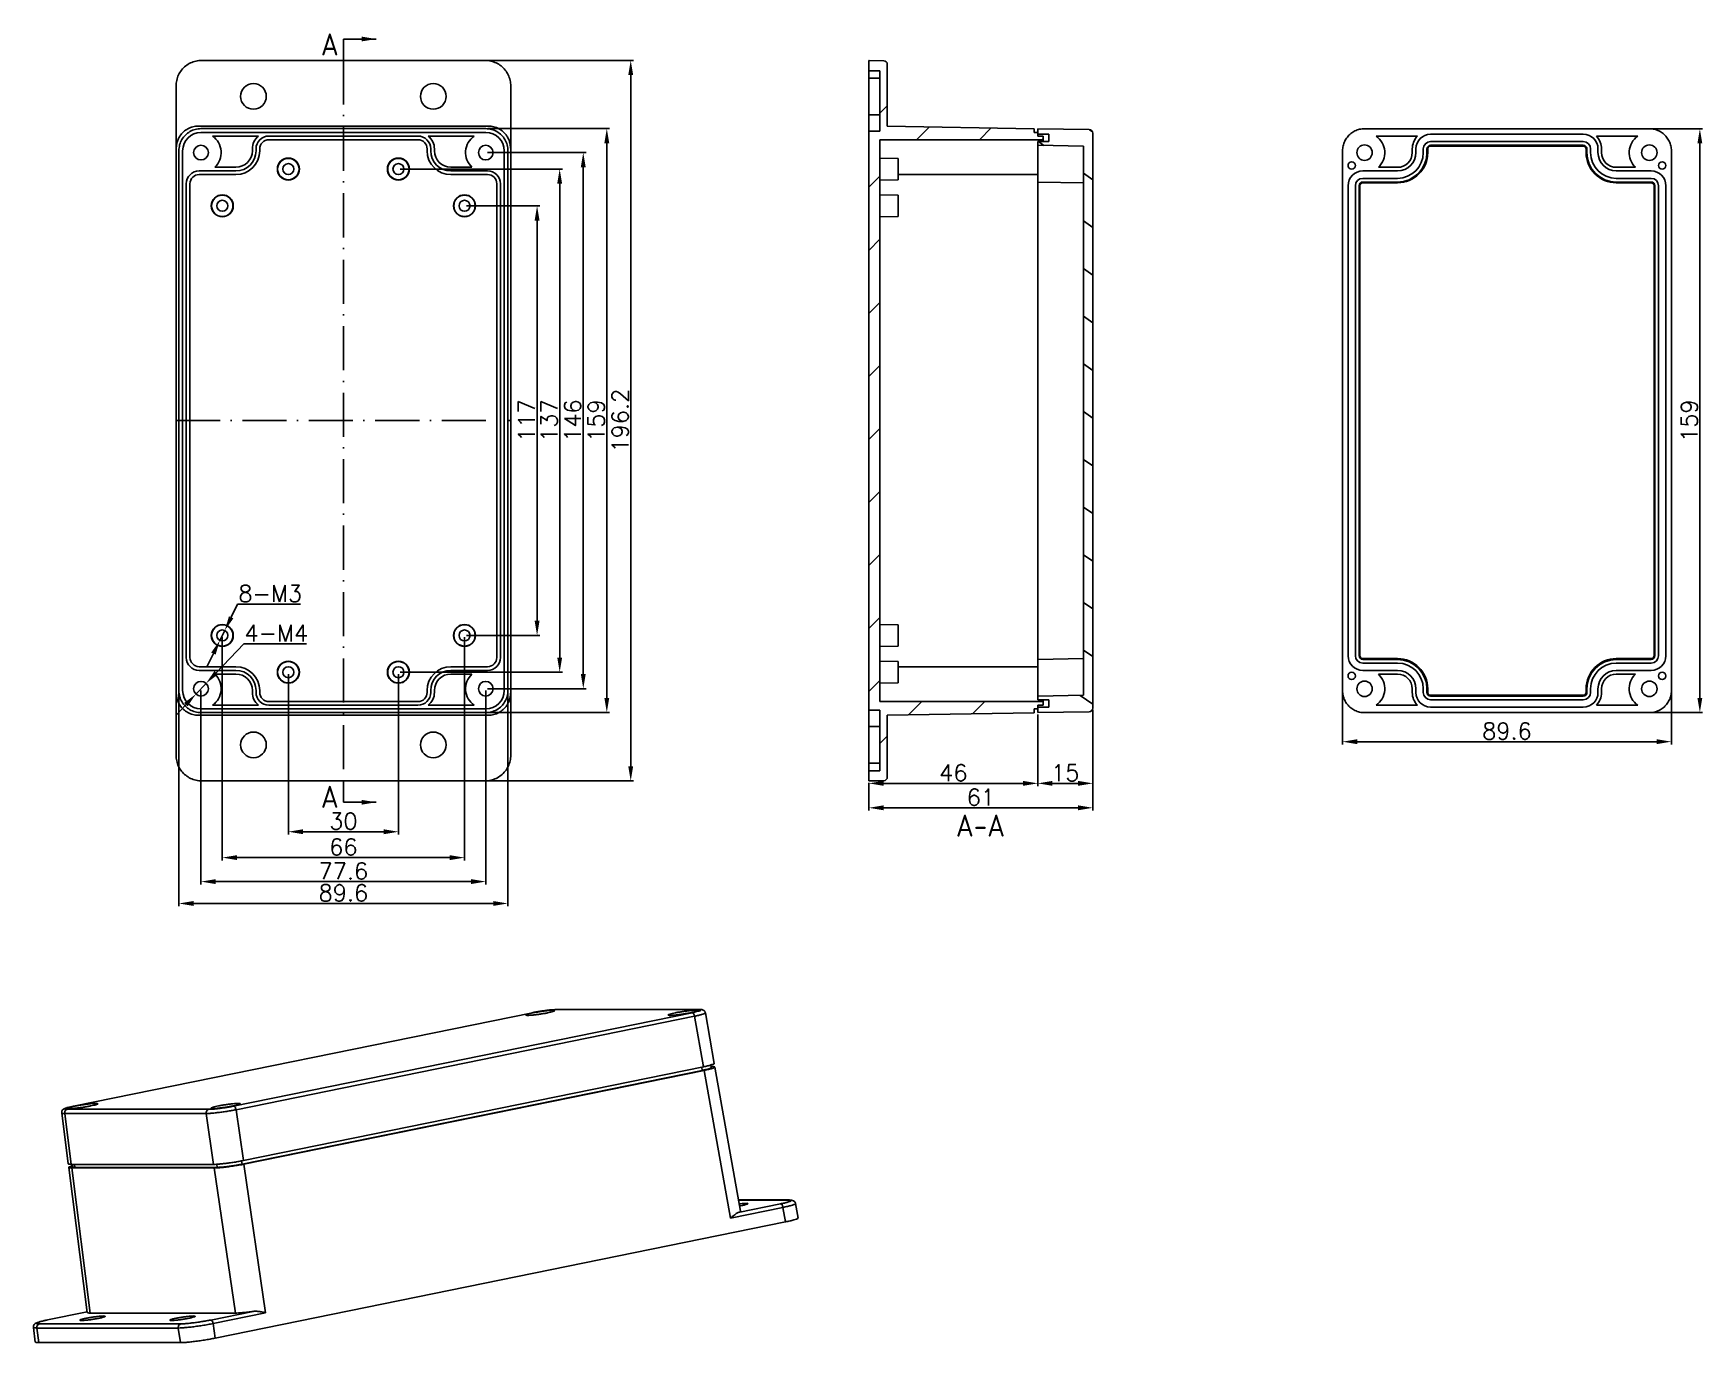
# Model space of a CAD drawing. Header units: millimetres. Extents: x -3227 to -2772, y 3140 to 3496.
import ezdxf

# ---------------------------------------------------------------- set-up
doc = ezdxf.new("R2010")
doc.units = ezdxf.units.MM
doc.linetypes.add('ACAD_ISO10W100', pattern=[18, 12, -3, 0, -3])
doc.layers.add('02___PRT_ALL_AXES', color=7, linetype='Continuous')
doc.layers.add('中心线', color=1, linetype='ACAD_ISO10W100')
doc.layers.add('文字层', color=1, linetype='Continuous', lineweight=20)
doc.layers.add('标注', color=3, linetype='Continuous', lineweight=0)
doc.styles.get("Standard").update_dxf_attribs({"font": 'txt.shx'})
doc.styles.add('字母与数字', font='isocp.shx', dxfattribs={"height": 0.96, "bigfont": '@extfont2.shx'})
doc.dimstyles.new('ISO-25', dxfattribs={"dimtxt": 2.5, "dimasz": 2, "dimexe": 1.25, "dimexo": 0.625, "dimtad": 1, "dimdsep": 46, "dimtxsty": 'Standard', "dimcen": 2.5, "dimclrt": 256, "dimadec": 0, "dimazin": 0, "dimtfac": 1, "dimtmove": 0, "dimatfit": 3, "dimfxl": 1, "dimarcsym": 0})

msp = doc.modelspace()

# ---------------------------------------------------------------- texts
at = {"layer": '文字层', "lineweight": 25, "char_height": 6, "width": 7.103489212855493, "style": '字母与数字'}
for s, insert, attachment_point in [('{\\Fisocp,@extfont2|c134;A}', (-3148.224676537191, 3490.020130604431), 7), ('{\\Fisocp,@extfont2|c134;A}', (-3148.224676537191, 3291.145377272736), 1), ('{\\Fisocp,@extfont2|c134;A-A}', (-2975.186031400548, 3283.313567202633), 1)]:
    msp.add_mtext(s, dxfattribs=dict(at, insert=insert, attachment_point=attachment_point))

# ---------------------------------------------------------------- blocks, each defined once
blk = doc.blocks.new('*D21')
at = {"layer": 'Defpoints', "color": 0, "lineweight": 25}
for p in [(-3157.095589797961, 3322.082753938584), (-3127.095589797961, 3322.082753938584), (-3127.095589797961, 3278.636591181296)]:
    blk.add_point(p, dxfattribs=at)
at = {"layer": '标注', "color": 0, "lineweight": -2}
for p, q in [((-3157.095589797961, 3321.582753938584), (-3157.095589797961, 3277.886591181296)), ((-3127.095589797961, 3321.582753938584), (-3127.095589797961, 3277.886591181296)), ((-3153.095589797961, 3278.636591181296), (-3131.095589797961, 3278.636591181296))]:
    blk.add_line(p, q, dxfattribs=at)
at = {"layer": '标注', "color": 0, "lineweight": 25}
for points in [[(-3153.095589797961, 3279.303257847963), (-3153.095589797961, 3277.96992451463), (-3157.095589797961, 3278.636591181296)], [(-3131.095589797961, 3279.303257847963), (-3131.095589797961, 3277.96992451463), (-3127.095589797961, 3278.636591181296)]]:
    blk.add_solid(points, dxfattribs=at)
at = {"layer": '标注', "lineweight": 25, "insert": (-3142.095589797961, 3281.511091181296), "char_height": 4.5, "attachment_point": 5}
blk.add_mtext('30', dxfattribs=at)
blk = doc.blocks.new('*D22')
at = {"layer": 'Defpoints', "color": 0, "lineweight": 25}
for p in [(-3175.095589797961, 3332.082753938584), (-3109.095589797961, 3332.082753938584), (-3109.095589797961, 3271.587536297096)]:
    blk.add_point(p, dxfattribs=at)
at = {"layer": '标注', "color": 0, "lineweight": -2}
for p, q in [((-3175.095589797961, 3331.582753938584), (-3175.095589797961, 3270.837536297096)), ((-3109.095589797961, 3331.582753938584), (-3109.095589797961, 3270.837536297096)), ((-3171.095589797961, 3271.587536297096), (-3113.095589797961, 3271.587536297096))]:
    blk.add_line(p, q, dxfattribs=at)
at = {"layer": '标注', "color": 0, "lineweight": 25}
for points in [[(-3171.095589797961, 3272.254202963763), (-3171.095589797961, 3270.92086963043), (-3175.095589797961, 3271.587536297096)], [(-3113.095589797961, 3272.254202963763), (-3113.095589797961, 3270.92086963043), (-3109.095589797961, 3271.587536297096)]]:
    blk.add_solid(points, dxfattribs=at)
at = {"layer": '标注', "lineweight": 25, "insert": (-3142.095589797961, 3274.462036297096), "char_height": 4.5, "attachment_point": 5}
blk.add_mtext('66', dxfattribs=at)
blk = doc.blocks.new('*D23')
at = {"layer": 'Defpoints', "color": 0, "lineweight": 25}
for p in [(-3180.895589797961, 3317.582753938584), (-3103.295589797961, 3317.582753938584), (-3103.295589797961, 3265.060321607343)]:
    blk.add_point(p, dxfattribs=at)
at = {"layer": '标注', "color": 0, "lineweight": -2}
for p, q in [((-3180.895589797961, 3317.082753938584), (-3180.895589797961, 3264.310321607343)), ((-3103.295589797961, 3317.082753938584), (-3103.295589797961, 3264.310321607343)), ((-3176.895589797961, 3265.060321607343), (-3107.295589797961, 3265.060321607343))]:
    blk.add_line(p, q, dxfattribs=at)
at = {"layer": '标注', "color": 0, "lineweight": 25}
for points in [[(-3176.895589797961, 3265.72698827401), (-3176.895589797961, 3264.393654940677), (-3180.895589797961, 3265.060321607343)], [(-3107.295589797961, 3265.72698827401), (-3107.295589797961, 3264.393654940677), (-3103.295589797961, 3265.060321607343)]]:
    blk.add_solid(points, dxfattribs=at)
at = {"layer": '标注', "lineweight": 25, "insert": (-3142.095589797961, 3267.934821607343), "char_height": 4.5, "attachment_point": 5}
blk.add_mtext('77.6', dxfattribs=at)
blk = doc.blocks.new('*D24')
at = {"layer": 'Defpoints', "color": 0, "lineweight": 25}
for p in [(-3186.913044862861, 3317.064385044584), (-3097.278134732961, 3317.064385044584), (-3097.278134732961, 3259.105626972027)]:
    blk.add_point(p, dxfattribs=at)
at = {"layer": '标注', "color": 0, "lineweight": -2}
for p, q in [((-3186.913044862861, 3316.564385044584), (-3186.913044862861, 3258.355626972027)), ((-3097.278134732961, 3316.564385044584), (-3097.278134732961, 3258.355626972027)), ((-3182.913044862861, 3259.105626972027), (-3101.278134732961, 3259.105626972027))]:
    blk.add_line(p, q, dxfattribs=at)
at = {"layer": '标注', "color": 0, "lineweight": 25}
for points in [[(-3182.913044862861, 3259.772293638693), (-3182.913044862861, 3258.43896030536), (-3186.913044862861, 3259.105626972027)], [(-3101.278134732961, 3259.772293638693), (-3101.278134732961, 3258.43896030536), (-3097.278134732961, 3259.105626972027)]]:
    blk.add_solid(points, dxfattribs=at)
at = {"layer": '标注', "lineweight": 25, "insert": (-3142.095589797911, 3261.980126972026), "char_height": 4.5, "attachment_point": 5}
blk.add_mtext('89.6', dxfattribs=at)
blk = doc.blocks.new('*D25')
at = {"layer": 'Defpoints', "color": 0, "lineweight": 25}
for p in [(-3109.095589797961, 3449.082753938584), (-3109.095589797961, 3332.082753938584), (-3089.322575553548, 3332.082753938584)]:
    blk.add_point(p, dxfattribs=at)
at = {"layer": '标注', "color": 0, "lineweight": -2}
for p, q in [((-3108.595589797961, 3449.082753938584), (-3088.572575553548, 3449.082753938584)), ((-3089.322575553548, 3445.082753938584), (-3089.322575553548, 3336.082753938584)), ((-3108.595589797961, 3332.082753938584), (-3088.572575553548, 3332.082753938584))]:
    blk.add_line(p, q, dxfattribs=at)
at = {"layer": '标注', "color": 0, "lineweight": 25}
for points in [[(-3089.989242220214, 3445.082753938584), (-3088.655908886881, 3445.082753938584), (-3089.322575553548, 3449.082753938584)], [(-3089.989242220214, 3336.082753938584), (-3088.655908886881, 3336.082753938584), (-3089.322575553548, 3332.082753938584)]]:
    blk.add_solid(points, dxfattribs=at)
at = {"layer": '标注', "lineweight": 25, "insert": (-3092.197075553549, 3390.582753938583), "char_height": 4.5, "attachment_point": 5, "rotation": 90}
blk.add_mtext('117', dxfattribs=at)
blk = doc.blocks.new('*D26')
at = {"layer": 'Defpoints', "color": 0, "lineweight": 25}
for p in [(-3127.095589797961, 3459.082753938584), (-3083.165949376076, 3459.082753938584), (-3127.095589797961, 3322.082753938584)]:
    blk.add_point(p, dxfattribs=at)
at = {"layer": '标注', "color": 0, "lineweight": -2}
for p, q in [((-3126.595589797961, 3459.082753938584), (-3082.415949376076, 3459.082753938584)), ((-3083.165949376076, 3326.082753938584), (-3083.165949376076, 3455.082753938584)), ((-3126.595589797961, 3322.082753938584), (-3082.415949376076, 3322.082753938584))]:
    blk.add_line(p, q, dxfattribs=at)
at = {"layer": '标注', "color": 0, "lineweight": 25}
for points in [[(-3083.832616042743, 3455.082753938584), (-3082.49928270941, 3455.082753938584), (-3083.165949376076, 3459.082753938584)], [(-3083.832616042743, 3326.082753938584), (-3082.49928270941, 3326.082753938584), (-3083.165949376076, 3322.082753938584)]]:
    blk.add_solid(points, dxfattribs=at)
at = {"layer": '标注', "lineweight": 25, "insert": (-3086.040449376077, 3390.582753938583), "char_height": 4.5, "attachment_point": 5, "rotation": 90}
blk.add_mtext('137', dxfattribs=at)
blk = doc.blocks.new('*D27')
at = {"layer": 'Defpoints', "color": 0, "lineweight": 25}
for p in [(-3103.295589797961, 3463.582753938584), (-3103.295589797961, 3317.582753938584), (-3076.737991757689, 3317.582753938584)]:
    blk.add_point(p, dxfattribs=at)
at = {"layer": '标注', "color": 0, "lineweight": -2}
for p, q in [((-3102.795589797961, 3463.582753938584), (-3075.987991757689, 3463.582753938584)), ((-3076.737991757689, 3459.582753938584), (-3076.737991757689, 3321.582753938584)), ((-3102.795589797961, 3317.582753938584), (-3075.987991757689, 3317.582753938584))]:
    blk.add_line(p, q, dxfattribs=at)
at = {"layer": '标注', "color": 0, "lineweight": 25}
for points in [[(-3077.404658424356, 3459.582753938584), (-3076.071325091023, 3459.582753938584), (-3076.737991757689, 3463.582753938584)], [(-3077.404658424356, 3321.582753938584), (-3076.071325091023, 3321.582753938584), (-3076.737991757689, 3317.582753938584)]]:
    blk.add_solid(points, dxfattribs=at)
at = {"layer": '标注', "lineweight": 25, "insert": (-3079.61249175769, 3390.582753938583), "char_height": 4.5, "attachment_point": 5, "rotation": 90}
blk.add_mtext('146', dxfattribs=at)
blk = doc.blocks.new('*D28')
at = {"layer": 'Defpoints', "color": 0, "lineweight": 25}
for p in [(-3103.277220903961, 3470.100209003584), (-3070.324105907335, 3470.100209003583), (-3103.277220903961, 3311.065298873684)]:
    blk.add_point(p, dxfattribs=at)
at = {"layer": '标注', "color": 0, "lineweight": -2}
for p, q in [((-3102.777220903961, 3470.100209003584), (-3069.574105907335, 3470.100209003583)), ((-3070.324105907335, 3315.065298873683), (-3070.324105907335, 3466.100209003583)), ((-3102.777220903961, 3311.065298873684), (-3069.574105907335, 3311.065298873683))]:
    blk.add_line(p, q, dxfattribs=at)
at = {"layer": '标注', "color": 0, "lineweight": 25}
for points in [[(-3070.990772574002, 3466.100209003583), (-3069.657439240669, 3466.100209003583), (-3070.324105907335, 3470.100209003583)], [(-3070.990772574002, 3315.065298873683), (-3069.657439240669, 3315.065298873683), (-3070.324105907335, 3311.065298873683)]]:
    blk.add_solid(points, dxfattribs=at)
at = {"layer": '标注', "lineweight": 25, "insert": (-3073.198605907336, 3390.582753938633), "char_height": 4.5, "attachment_point": 5, "rotation": 90}
blk.add_mtext('159', dxfattribs=at)
blk = doc.blocks.new('*D29')
at = {"layer": 'Defpoints', "color": 0, "lineweight": 25}
for p in [(-2952.898926472517, 3311.065298873684), (-2998.898926472517, 3292.462365886984), (-2952.898926472517, 3291.809362067435)]:
    blk.add_point(p, dxfattribs=at)
at = {"layer": '标注', "color": 0, "lineweight": -2}
for p, q in [((-2952.898926472517, 3310.565298873684), (-2952.898926472517, 3291.059362067435)), ((-2998.898926472517, 3291.962365886984), (-2998.898926472517, 3291.059362067435)), ((-2994.898926472517, 3291.809362067435), (-2956.898926472517, 3291.809362067435))]:
    blk.add_line(p, q, dxfattribs=at)
at = {"layer": '标注', "color": 0, "lineweight": 25}
for points in [[(-2994.898926472517, 3292.476028734102), (-2994.898926472517, 3291.142695400769), (-2998.898926472517, 3291.809362067435)], [(-2956.898926472517, 3292.476028734102), (-2956.898926472517, 3291.142695400769), (-2952.898926472517, 3291.809362067435)]]:
    blk.add_solid(points, dxfattribs=at)
at = {"layer": '标注', "lineweight": 25, "insert": (-2975.898926472517, 3294.683862067435), "char_height": 4.5, "attachment_point": 5}
blk.add_mtext('46', dxfattribs=at)
blk = doc.blocks.new('*D30')
at = {"layer": 'Defpoints', "color": 0, "lineweight": 25}
for p in [(-2937.898926472517, 3312.309822110784), (-2952.898926472517, 3311.065298873684), (-2952.898926472517, 3291.809362067436)]:
    blk.add_point(p, dxfattribs=at)
at = {"layer": '标注', "color": 0, "lineweight": -2}
for p, q in [((-2937.898926472517, 3311.809822110784), (-2937.898926472517, 3291.059362067436)), ((-2952.898926472517, 3310.565298873684), (-2952.898926472517, 3291.059362067436)), ((-2941.898926472517, 3291.809362067436), (-2948.898926472517, 3291.809362067436))]:
    blk.add_line(p, q, dxfattribs=at)
at = {"layer": '标注', "color": 0, "lineweight": 25}
for points in [[(-2948.898926472517, 3292.476028734103), (-2948.898926472517, 3291.14269540077), (-2952.898926472517, 3291.809362067436)], [(-2941.898926472517, 3292.476028734103), (-2941.898926472517, 3291.14269540077), (-2937.898926472517, 3291.809362067436)]]:
    blk.add_solid(points, dxfattribs=at)
at = {"layer": '标注', "lineweight": 25, "insert": (-2945.398926472517, 3294.683862067436), "char_height": 4.5, "attachment_point": 5}
blk.add_mtext('15', dxfattribs=at)
blk = doc.blocks.new('*D31')
at = {"layer": 'Defpoints', "color": 0, "lineweight": 25}
for p in [(-2998.898926472517, 3292.462365886984), (-2937.898926472517, 3291.809362067436), (-2937.898926472517, 3285.155861294973)]:
    blk.add_point(p, dxfattribs=at)
at = {"layer": '标注', "color": 0, "lineweight": -2}
for p, q in [((-2998.898926472517, 3291.962365886984), (-2998.898926472517, 3284.405861294973)), ((-2937.898926472517, 3291.309362067436), (-2937.898926472517, 3284.405861294973)), ((-2994.898926472517, 3285.155861294973), (-2941.898926472517, 3285.155861294973))]:
    blk.add_line(p, q, dxfattribs=at)
at = {"layer": '标注', "color": 0, "lineweight": 25}
for points in [[(-2994.898926472517, 3285.822527961639), (-2994.898926472517, 3284.489194628306), (-2998.898926472517, 3285.155861294973)], [(-2941.898926472517, 3285.822527961639), (-2941.898926472517, 3284.489194628306), (-2937.898926472517, 3285.155861294973)]]:
    blk.add_solid(points, dxfattribs=at)
at = {"layer": '标注', "lineweight": 25, "insert": (-2968.398926472517, 3288.030361294973), "char_height": 4.5, "attachment_point": 5}
blk.add_mtext('61', dxfattribs=at)
blk = doc.blocks.new('*D33')
at = {"layer": 'Defpoints', "color": 0, "lineweight": 25}
for p in [(-2869.85709103959, 3317.064385044684), (-2780.257091039589, 3317.064385044684), (-2780.257091039589, 3303.160129186)]:
    blk.add_point(p, dxfattribs=at)
at = {"layer": '标注', "color": 0, "lineweight": -2}
for p, q in [((-2869.85709103959, 3316.564385044684), (-2869.85709103959, 3302.410129186)), ((-2780.257091039589, 3316.564385044684), (-2780.257091039589, 3302.410129186)), ((-2865.85709103959, 3303.160129186), (-2784.257091039589, 3303.160129186))]:
    blk.add_line(p, q, dxfattribs=at)
at = {"layer": '标注', "color": 0, "lineweight": 25}
for points in [[(-2865.85709103959, 3303.826795852667), (-2865.85709103959, 3302.493462519334), (-2869.85709103959, 3303.160129186)], [(-2784.257091039589, 3303.826795852667), (-2784.257091039589, 3302.493462519334), (-2780.257091039589, 3303.160129186)]]:
    blk.add_solid(points, dxfattribs=at)
at = {"layer": '标注', "lineweight": 25, "insert": (-2825.05709103959, 3306.034629186), "char_height": 4.5, "attachment_point": 5}
blk.add_mtext('89.6', dxfattribs=at)
blk = doc.blocks.new('*D34')
at = {"layer": 'Defpoints', "color": 0, "lineweight": 25}
for p in [(-2786.25617721059, 3470.065298873684), (-2772.493726162878, 3470.065298873684), (-2786.25617721059, 3311.065298873684)]:
    blk.add_point(p, dxfattribs=at)
at = {"layer": '标注', "color": 0, "lineweight": -2}
for p, q in [((-2785.75617721059, 3470.065298873684), (-2771.743726162878, 3470.065298873684)), ((-2772.493726162878, 3315.065298873684), (-2772.493726162878, 3466.065298873684)), ((-2785.75617721059, 3311.065298873684), (-2771.743726162878, 3311.065298873684))]:
    blk.add_line(p, q, dxfattribs=at)
at = {"layer": '标注', "color": 0, "lineweight": 25}
for points in [[(-2773.160392829545, 3466.065298873684), (-2771.827059496212, 3466.065298873684), (-2772.493726162878, 3470.065298873684)], [(-2773.160392829545, 3315.065298873684), (-2771.827059496212, 3315.065298873684), (-2772.493726162878, 3311.065298873684)]]:
    blk.add_solid(points, dxfattribs=at)
at = {"layer": '标注', "lineweight": 25, "insert": (-2775.368226162879, 3390.565298873683), "char_height": 4.5, "attachment_point": 5, "rotation": 90}
blk.add_mtext('159', dxfattribs=at)
blk = doc.blocks.new('*D35')
at = {"layer": 'Defpoints', "color": 0, "lineweight": 25}
for p in [(-3175.755493996752, 3330.735710342994), (-3174.435685599174, 3333.429797534173)]:
    blk.add_point(p, dxfattribs=at)
at = {"layer": '标注', "color": 0, "lineweight": -2}
for p, q in [((-3170.916196538963, 3340.614030043987), (-3172.675941069068, 3337.02191378908)), ((-3153.791696538963, 3340.614030043987), (-3170.916196538963, 3340.614030043987)), ((-3175.755493996752, 3330.735710342994), (-3174.435685599174, 3333.429797534173)), ((-3177.515238526857, 3327.143594088087), (-3179.274983056962, 3323.551477833181))]:
    blk.add_line(p, q, dxfattribs=at)
at = {"layer": '标注', "color": 0, "lineweight": 25}
for points in [[(-3173.274627111553, 3337.315204544097), (-3172.077255026584, 3336.728623034062), (-3174.435685599174, 3333.429797534173)], [(-3178.113924569342, 3327.436884843105), (-3176.916552484372, 3326.85030333307), (-3175.755493996752, 3330.735710342994)]]:
    blk.add_solid(points, dxfattribs=at)
at = {"layer": '标注', "lineweight": 25, "insert": (-3162.041696538963, 3343.488530043986), "char_height": 4.5, "attachment_point": 5}
blk.add_mtext('8-M3', dxfattribs=at)
blk = doc.blocks.new('*D36')
at = {"layer": 'Defpoints', "color": 0, "lineweight": 25}
for p in [(-3182.273406134178, 3316.133056679271), (-3179.517773461745, 3319.032451197897)]:
    blk.add_point(p, dxfattribs=at)
at = {"layer": '标注', "color": 0, "lineweight": -2}
for p, q in [((-3169.237533144393, 3329.849013479387), (-3176.762140789313, 3321.93184571652)), ((-3152.113033144392, 3329.849013479387), (-3169.237533144393, 3329.849013479387)), ((-3182.273406134178, 3316.133056679271), (-3179.517773461745, 3319.032451197897)), ((-3185.02903880661, 3313.233662160647), (-3187.784671479042, 3310.334267642023))]:
    blk.add_line(p, q, dxfattribs=at)
at = {"layer": '标注', "color": 0, "lineweight": 25}
for points in [[(-3177.245373209084, 3322.391117828593), (-3176.278908369542, 3321.472573604448), (-3179.517773461745, 3319.032451197897)], [(-3185.512271226381, 3313.692934272719), (-3184.545806386839, 3312.774390048575), (-3182.273406134178, 3316.133056679271)]]:
    blk.add_solid(points, dxfattribs=at)
at = {"layer": '标注', "lineweight": 25, "insert": (-3160.363033144392, 3332.723513479387), "char_height": 4.5, "attachment_point": 5}
blk.add_mtext('4-M4', dxfattribs=at)
blk = doc.blocks.new('*D37')
at = {"layer": 'Defpoints', "color": 0, "lineweight": 25}
for p in [(-3103.491590677361, 3488.685686925284), (-3103.491590677362, 3292.479820951884), (-3063.805971889497, 3292.479820951883)]:
    blk.add_point(p, dxfattribs=at)
at = {"layer": '标注', "color": 0, "lineweight": -2}
for p, q in [((-3102.991590677361, 3488.685686925284), (-3063.055971889497, 3488.685686925283)), ((-3063.805971889497, 3484.685686925283), (-3063.805971889497, 3296.479820951883)), ((-3102.991590677362, 3292.479820951884), (-3063.055971889497, 3292.479820951883))]:
    blk.add_line(p, q, dxfattribs=at)
at = {"layer": '标注', "color": 0, "lineweight": 25}
for points in [[(-3064.472638556163, 3484.685686925283), (-3063.13930522283, 3484.685686925283), (-3063.805971889497, 3488.685686925283)], [(-3064.472638556163, 3296.479820951883), (-3063.13930522283, 3296.479820951883), (-3063.805971889497, 3292.479820951883)]]:
    blk.add_solid(points, dxfattribs=at)
at = {"layer": '标注', "lineweight": 25, "insert": (-3066.680471889497, 3390.582753938583), "char_height": 4.5, "attachment_point": 5, "rotation": 90}
blk.add_mtext('196.2', dxfattribs=at)

# ---------------------------------------------------------------- dimensions: what is measured, and where the dimension line sits
at = {"layer": '标注', "lineweight": 25}
for base, p1, p2, picture, middle in [((-3063.805971889497, 3292.479820951883), (-3103.491590677361, 3488.685686925284), (-3103.491590677362, 3292.479820951884), '*D37', (-3066.680471889497, 3390.582753938583)), ((-3070.324105907335, 3470.100209003583), (-3103.277220903961, 3311.065298873684), (-3103.277220903961, 3470.100209003584), '*D28', (-3073.198605907336, 3390.582753938633)), ((-2772.493726162878, 3470.065298873684), (-2786.25617721059, 3311.065298873684), (-2786.25617721059, 3470.065298873684), '*D34', (-2775.368226162879, 3390.565298873683)), ((-3076.737991757689, 3317.582753938584), (-3103.295589797961, 3463.582753938584), (-3103.295589797961, 3317.582753938584), '*D27', (-3079.61249175769, 3390.582753938583)), ((-3083.165949376076, 3459.082753938584), (-3127.095589797961, 3322.082753938584), (-3127.095589797961, 3459.082753938584), '*D26', (-3086.040449376077, 3390.582753938583)), ((-3089.322575553548, 3332.082753938584), (-3109.095589797961, 3449.082753938584), (-3109.095589797961, 3332.082753938584), '*D25', (-3092.197075553549, 3390.582753938583))]:
    dim = msp.add_linear_dim(base=base, p1=p1, p2=p2, angle=90, dimstyle='ISO-25', override={"dimtxt": 4.5, "dimasz": 4, "dimexe": 0.75, "dimexo": 0.5, "dimgap": 0.6245, "dimtoh": 1, "dimdec": 1, "dimcen": 6, "dimtdec": 1}, dxfattribs=at)
    dim.commit()
    dim.dimension.update_dxf_attribs({"geometry": picture, "text_midpoint": middle})
dim = msp.add_diameter_dim_2p(p1=(-3175.755493996752, 3330.735710342994), p2=(-3174.435685599174, 3333.429797534173), text='8-M3', dimstyle='ISO-25', override={"dimtxt": 4.5, "dimasz": 4, "dimexe": 0.75, "dimexo": 0.5, "dimgap": 0.6245, "dimtoh": 1, "dimdec": 1, "dimcen": 6, "dimtdec": 1}, dxfattribs=at)
dim.commit()
dim.dimension.update_dxf_attribs({"geometry": '*D35', "text_midpoint": (-3162.041696538963, 3343.488530043986)})
dim = msp.add_diameter_dim_2p(p1=(-3182.273406134178, 3316.133056679271), p2=(-3179.517773461745, 3319.032451197897), text='4-M4', dimstyle='ISO-25', override={"dimtxt": 4.5, "dimasz": 4, "dimexe": 0.75, "dimexo": 0.5, "dimgap": 0.6245, "dimtoh": 1, "dimdec": 1, "dimcen": 6, "dimtdec": 1}, dxfattribs=at)
dim.commit()
dim.dimension.update_dxf_attribs({"geometry": '*D36', "text_midpoint": (-3160.363033144392, 3329.849013479387), "dimtype": 163})
for base, p1, p2, picture, middle in [((-3109.095589797961, 3271.587536297096), (-3175.095589797961, 3332.082753938584), (-3109.095589797961, 3332.082753938584), '*D22', (-3142.095589797961, 3271.587536297096)), ((-3127.095589797961, 3278.636591181296), (-3157.095589797961, 3322.082753938584), (-3127.095589797961, 3322.082753938584), '*D21', (-3142.095589797961, 3278.636591181296))]:
    dim = msp.add_linear_dim(base=base, p1=p1, p2=p2, dimstyle='ISO-25', override={"dimtxt": 4.5, "dimasz": 4, "dimexe": 0.75, "dimexo": 0.5, "dimgap": 0.6245, "dimtoh": 1, "dimdec": 1, "dimcen": 6, "dimtdec": 1}, dxfattribs=at)
    dim.commit()
    dim.dimension.update_dxf_attribs({"geometry": picture, "text_midpoint": middle, "dimtype": 160})
for base, p1, p2, picture, middle in [((-3097.278134732961, 3259.105626972027), (-3186.913044862861, 3317.064385044584), (-3097.278134732961, 3317.064385044584), '*D24', (-3142.095589797911, 3261.980126972026)), ((-3103.295589797961, 3265.060321607343), (-3180.895589797961, 3317.582753938584), (-3103.295589797961, 3317.582753938584), '*D23', (-3142.095589797961, 3267.934821607343)), ((-2780.257091039589, 3303.160129186), (-2869.85709103959, 3317.064385044684), (-2780.257091039589, 3317.064385044684), '*D33', (-2825.05709103959, 3306.034629186)), ((-2952.898926472517, 3291.809362067436), (-2937.898926472517, 3312.309822110784), (-2952.898926472517, 3311.065298873684), '*D30', (-2945.398926472517, 3294.683862067436)), ((-2952.898926472517, 3291.809362067435), (-2998.898926472517, 3292.462365886984), (-2952.898926472517, 3311.065298873684), '*D29', (-2975.898926472517, 3294.683862067435)), ((-2937.898926472517, 3285.155861294973), (-2998.898926472517, 3292.462365886984), (-2937.898926472517, 3291.809362067436), '*D31', (-2968.398926472517, 3288.030361294973))]:
    dim = msp.add_linear_dim(base=base, p1=p1, p2=p2, dimstyle='ISO-25', override={"dimtxt": 4.5, "dimasz": 4, "dimexe": 0.75, "dimexo": 0.5, "dimgap": 0.6245, "dimtoh": 1, "dimdec": 1, "dimcen": 6, "dimtdec": 1}, dxfattribs=at)
    dim.commit()
    dim.dimension.update_dxf_attribs({"geometry": picture, "text_midpoint": middle})

# ---------------------------------------------------------------- linework, layer by layer
at = {"color": 7, "linetype": 'Continuous', "lineweight": 25}
for p, q in [((-3180.699588918561, 3488.685686925284), (-3103.491590677361, 3488.685686925284)), ((-2998.898926472517, 3292.462365886984), (-2998.898926472517, 3488.668231860384)), ((-2994.881474066117, 3488.598106967784), (-2998.898926472517, 3488.668231860384)), ((-2995.898926472517, 3485.865298873684), (-2998.898926472517, 3485.865298873684)), ((-2995.898926472517, 3485.865298873684), (-2995.898926472517, 3469.365298873684)), ((-2993.898926472517, 3487.598259272684), (-2993.898926472517, 3470.780956535784)), ((-3187.698522784661, 3299.478754817984), (-3187.698522784661, 3481.686753059184)), ((-3096.492656811261, 3481.686753059184), (-3096.492656811261, 3299.478754817984)), ((-2995.898926472517, 3483.865298873684), (-2998.898926472517, 3483.865298873684)), ((-3102.579018306761, 3470.798411600684), (-3181.612161289061, 3470.798411600684)), ((-2995.898926472517, 3473.865298873684), (-2998.898926472517, 3473.865298873684)), ((-2953.898926472517, 3470.082753938684), (-2993.898926472517, 3470.780956535784)), ((-3103.277220903961, 3470.100209003584), (-3180.913958691961, 3470.100209003584)), ((-3103.295589797961, 3469.082753938584), (-3180.895589797961, 3469.082753938584)), ((-3121.795589797961, 3468.082753938584), (-3162.395589797961, 3468.082753938584)), ((-3121.795589797961, 3467.082753938584), (-3162.395589797961, 3467.082753938584)), ((-2995.898926472517, 3469.365298873684), (-2998.898926472517, 3469.365298873684)), ((-2995.898926472517, 3467.065298873684), (-2995.898926472517, 3314.065298873684)), ((-2995.898926472517, 3467.065298873684), (-2951.398926472517, 3467.065298873684)), ((-2953.898926472517, 3470.082753938684), (-2953.898926472517, 3469.065298873684)), ((-2953.898926472517, 3469.065298873684), (-2952.898926472517, 3469.065298873684)), ((-2952.898926472517, 3468.065298873684), (-2952.898926472517, 3470.065298873684)), ((-2938.881474066117, 3469.820623331884), (-2952.898926472517, 3470.065298873684)), ((-2952.898926472517, 3468.565298873684), (-2949.898926472517, 3468.565298873684)), ((-2951.398926472517, 3468.065298873684), (-2952.898926472517, 3468.065298873684)), ((-2952.898926472517, 3314.565298873684), (-2952.898926472517, 3466.565298873684)), ((-2949.898926472517, 3466.565298873684), (-2952.898926472517, 3466.565298873684)), ((-2951.398926472517, 3466.565298873684), (-2951.398926472517, 3468.065298873684)), ((-2949.898926472517, 3466.565298873684), (-2949.898926472517, 3468.565298873684)), ((-2937.898926472517, 3312.309822110784), (-2937.898926472517, 3468.820775636684)), ((-2863.85800486869, 3470.065298873684), (-2786.25617721059, 3470.065298873684)), ((-2804.25709103959, 3468.565298873684), (-2845.85709103959, 3468.565298873684)), ((-2804.25709103959, 3466.565298873684), (-2845.85709103959, 3466.565298873684)), ((-3186.913044862861, 3464.101122832584), (-3186.913044862861, 3317.064385044584)), ((-3185.895589797961, 3464.082753938584), (-3185.895589797961, 3317.082753938584)), ((-3165.895589797961, 3464.582753938584), (-3165.895589797961, 3464.082753938584)), ((-3164.895589797961, 3464.582753938584), (-3164.895589797961, 3464.082753938584)), ((-3119.295589797961, 3464.082753938584), (-3119.295589797961, 3464.582753938584)), ((-3118.295589797961, 3464.082753938584), (-3118.295589797961, 3464.582753938584)), ((-3098.295589797961, 3317.082753938584), (-3098.295589797961, 3464.082753938584)), ((-3097.278134732961, 3464.101122832584), (-3097.278134732961, 3317.064385044584)), ((-2995.898926472517, 3462.065298873684), (-2990.898926472517, 3461.978023549084)), ((-2990.898926472517, 3461.976973299284), (-2990.898926472517, 3456.153624448184)), ((-2952.898926472517, 3465.565298873684), (-2940.398926472517, 3465.347110562084)), ((-2940.398926472517, 3315.783487185284), (-2940.398926472517, 3465.347110562084)), ((-2869.85709103959, 3317.064385044684), (-2869.85709103959, 3464.066212702784)), ((-2849.85709103959, 3464.565298873684), (-2849.85709103959, 3463.565298873684)), ((-2847.85709103959, 3464.565298873684), (-2847.85709103959, 3463.565298873684)), ((-2846.85709103959, 3463.565298873684), (-2846.85709103959, 3464.565298873684)), ((-2846.63890272799, 3463.565298873684), (-2846.63890272799, 3464.565298873684)), ((-2845.85709103959, 3465.565298873684), (-2804.25709103959, 3465.565298873684)), ((-2845.85709103959, 3465.347110562084), (-2804.25709103959, 3465.347110562084)), ((-2803.47527935129, 3464.565298873684), (-2803.47527935129, 3463.565298873684)), ((-2803.25709103959, 3464.565298873684), (-2803.25709103959, 3463.565298873684)), ((-2802.25709103959, 3463.565298873684), (-2802.25709103959, 3464.565298873684)), ((-2800.25709103959, 3463.565298873684), (-2800.25709103959, 3464.565298873684)), ((-2780.25709103959, 3317.064385044684), (-2780.25709103959, 3464.066212702784)), ((-3171.395589797961, 3458.582753938584), (-3181.395589797961, 3458.582753938584)), ((-3171.395589797961, 3457.582753938584), (-3181.395589797961, 3457.582753938584)), ((-3102.795589797961, 3458.582753938584), (-3112.795589797961, 3458.582753938584)), ((-3102.795589797961, 3457.582753938584), (-3112.795589797961, 3457.582753938584)), ((-2952.898926472517, 3457.565298873684), (-2990.898926472517, 3457.565298873684)), ((-2854.85709103959, 3458.565298873684), (-2864.35709103959, 3458.565298873684)), ((-2785.75709103959, 3458.565298873684), (-2795.25709103959, 3458.565298873684)), ((-3184.895589797961, 3455.082753938584), (-3184.895589797961, 3326.082753938584)), ((-3183.895589797961, 3455.082753938584), (-3183.895589797961, 3326.082753938584)), ((-3100.295589797961, 3326.082753938584), (-3100.295589797961, 3455.082753938584)), ((-3099.295589797961, 3326.082753938584), (-3099.295589797961, 3455.082753938584)), ((-2995.898926472517, 3456.065298873684), (-2990.898926472517, 3456.152574198384)), ((-2940.398926472517, 3455.347110562084), (-2952.898926472517, 3455.565298873684)), ((-2868.35709103959, 3454.565298873684), (-2868.35709103959, 3326.565298873684)), ((-2866.35709103959, 3454.565298873684), (-2866.35709103959, 3326.565298873684)), ((-2865.35709103959, 3326.565298873684), (-2865.35709103959, 3454.565298873684)), ((-2865.13890272799, 3326.565298873684), (-2865.13890272799, 3454.565298873684)), ((-2854.85709103959, 3456.565298873684), (-2864.35709103959, 3456.565298873684)), ((-2864.35709103959, 3455.565298873684), (-2854.85709103959, 3455.565298873684)), ((-2864.35709103959, 3455.347110562084), (-2854.85709103959, 3455.347110562084)), ((-2785.75709103959, 3456.565298873684), (-2795.25709103959, 3456.565298873684)), ((-2795.25709103959, 3455.565298873684), (-2785.75709103959, 3455.565298873684)), ((-2795.25709103959, 3455.347110562084), (-2785.75709103959, 3455.347110562084)), ((-2784.97527935129, 3454.565298873684), (-2784.97527935129, 3326.565298873684)), ((-2784.75709103959, 3454.565298873684), (-2784.75709103959, 3326.565298873684)), ((-2783.75709103959, 3326.565298873684), (-2783.75709103959, 3454.565298873684)), ((-2781.75709103959, 3326.565298873684), (-2781.75709103959, 3454.565298873684)), ((-2995.898926472517, 3452.065298873684), (-2990.898926472517, 3451.978023549084)), ((-2990.898926472517, 3451.976973299284), (-2990.898926472517, 3446.153624448184)), ((-2995.898926472517, 3446.065298873684), (-2990.898926472517, 3446.152574198384)), ((-2995.898926472517, 3335.065298873684), (-2990.898926472517, 3334.978023549084)), ((-2990.898926472517, 3334.976973299284), (-2990.898926472517, 3329.153624448184)), ((-2995.898926472517, 3329.065298873684), (-2990.898926472517, 3329.152574198384)), ((-2995.898926472517, 3325.065298873684), (-2990.898926472517, 3324.978023549084)), ((-2990.898926472517, 3324.976973299284), (-2990.898926472517, 3319.153624448184)), ((-2940.398926472517, 3325.783487185284), (-2952.898926472517, 3325.565298873684)), ((-2854.85709103959, 3325.783487185284), (-2864.35709103959, 3325.783487185284)), ((-2854.85709103959, 3325.565298873684), (-2864.35709103959, 3325.565298873684)), ((-2785.75709103959, 3325.783487185284), (-2795.25709103959, 3325.783487185284)), ((-2785.75709103959, 3325.565298873684), (-2795.25709103959, 3325.565298873684)), ((-3181.395589797961, 3323.582753938584), (-3171.395589797961, 3323.582753938584)), ((-3181.395589797961, 3322.582753938584), (-3171.395589797961, 3322.582753938584)), ((-3112.795589797961, 3323.582753938584), (-3102.795589797961, 3323.582753938584)), ((-3112.795589797961, 3322.582753938584), (-3102.795589797961, 3322.582753938584)), ((-2990.898926472517, 3323.565298873684), (-2952.898926472517, 3323.565298873684)), ((-2864.35709103959, 3324.565298873684), (-2854.85709103959, 3324.565298873684)), ((-2864.35709103959, 3322.565298873684), (-2854.85709103959, 3322.565298873684)), ((-2795.25709103959, 3324.565298873684), (-2785.75709103959, 3324.565298873684)), ((-2795.25709103959, 3322.565298873684), (-2785.75709103959, 3322.565298873684)), ((-3165.895589797961, 3317.082753938584), (-3165.895589797961, 3316.582753938584)), ((-3164.895589797961, 3317.082753938584), (-3164.895589797961, 3316.582753938584)), ((-3119.295589797961, 3316.582753938584), (-3119.295589797961, 3317.082753938584)), ((-3118.295589797961, 3316.582753938584), (-3118.295589797961, 3317.082753938584)), ((-2995.898926472517, 3319.065298873684), (-2990.898926472517, 3319.152574198384)), ((-2952.898926472517, 3315.565298873684), (-2940.398926472517, 3315.783487185284)), ((-2849.85709103959, 3317.565298873684), (-2849.85709103959, 3316.565298873684)), ((-2847.85709103959, 3317.565298873684), (-2847.85709103959, 3316.565298873684)), ((-2846.85709103959, 3316.565298873684), (-2846.85709103959, 3317.565298873684)), ((-2846.63890272799, 3316.565298873684), (-2846.63890272799, 3317.565298873684)), ((-2804.25709103959, 3315.783487185284), (-2845.85709103959, 3315.783487185284)), ((-2803.47527935129, 3317.565298873684), (-2803.47527935129, 3316.565298873684)), ((-2803.25709103959, 3317.565298873684), (-2803.25709103959, 3316.565298873684)), ((-2802.25709103959, 3316.565298873684), (-2802.25709103959, 3317.565298873684)), ((-2800.25709103959, 3316.565298873684), (-2800.25709103959, 3317.565298873684)), ((-3180.895589797961, 3312.082753938584), (-3103.295589797961, 3312.082753938584)), ((-3162.395589797961, 3314.082753938584), (-3121.795589797961, 3314.082753938584)), ((-3162.395589797961, 3313.082753938584), (-3121.795589797961, 3313.082753938584)), ((-2995.898926472517, 3311.765298873684), (-2998.898926472517, 3311.765298873684)), ((-2995.898926472517, 3314.065298873684), (-2951.398926472517, 3314.065298873684)), ((-2995.898926472517, 3295.265298873684), (-2995.898926472517, 3311.765298873684)), ((-2953.898926472517, 3312.065298873684), (-2952.898926472517, 3312.065298873684)), ((-2953.898926472517, 3311.047843808784), (-2953.898926472517, 3312.065298873684)), ((-2949.898926472517, 3314.565298873684), (-2952.898926472517, 3314.565298873684)), ((-2951.398926472517, 3313.065298873684), (-2952.898926472517, 3313.065298873684)), ((-2952.898926472517, 3311.065298873684), (-2952.898926472517, 3313.065298873684)), ((-2952.898926472517, 3312.565298873684), (-2949.898926472517, 3312.565298873684)), ((-2938.881474066117, 3311.309974415584), (-2952.898926472517, 3311.065298873684)), ((-2951.398926472517, 3313.065298873684), (-2951.398926472517, 3314.565298873684)), ((-2949.898926472517, 3312.565298873684), (-2949.898926472517, 3314.565298873684)), ((-2804.25709103959, 3315.565298873684), (-2845.85709103959, 3315.565298873684)), ((-2845.85709103959, 3314.565298873684), (-2804.25709103959, 3314.565298873684)), ((-2845.85709103959, 3312.565298873684), (-2804.25709103959, 3312.565298873684)), ((-3181.612161289061, 3310.367096276584), (-3102.579018306761, 3310.367096276584)), ((-3103.277220903961, 3311.065298873684), (-3180.913958691961, 3311.065298873684)), ((-2995.898926472517, 3307.265298873684), (-2998.898926472517, 3307.265298873684)), ((-2953.898926472517, 3311.047843808784), (-2993.898926472517, 3310.349641211684)), ((-2993.898926472517, 3293.532338474784), (-2993.898926472517, 3310.349641211684)), ((-2863.85800486869, 3311.065298873684), (-2786.25617721059, 3311.065298873684)), ((-2995.898926472517, 3297.265298873684), (-2998.898926472517, 3297.265298873684)), ((-2995.898926472517, 3295.265298873684), (-2998.898926472517, 3295.265298873684)), ((-3103.491590677361, 3292.479820951884), (-3180.699588918561, 3292.479820951884)), ((-2994.881474066117, 3292.532490779584), (-2998.898926472517, 3292.462365886984)), ((-3090.609382063381, 3229.366115897322), (-3215.611472132081, 3203.908600860122)), ((-3172.005519752282, 3203.913517662522), (-3047.052581239682, 3229.366115897322)), ((-3089.810685529582, 3229.524987943522), (-3090.658572364482, 3229.361183345422)), ((-3090.609382063381, 3229.366115897322), (-3090.658533613382, 3229.361199096122)), ((-3083.693392857482, 3230.249791803622), (-3084.327842847282, 3230.231217027722)), ((-3083.846094054682, 3230.234598987522), (-3083.695647811582, 3230.249804444222)), ((-3045.288683680581, 3230.234598987522), (-3083.846094054682, 3230.234598987522)), ((-3083.695647811582, 3230.249804444222), (-3083.693392842682, 3230.249801056622)), ((-3045.138236607482, 3230.249804444222), (-3083.695646987682, 3230.249804444222)), ((-3045.288683680581, 3230.234598987522), (-3045.138831295382, 3230.249804208422)), ((-3044.973179519482, 3230.247960844422), (-3045.138831266382, 3230.249790747122)), ((-3041.034459046582, 3215.544474066622), (-3043.475436321582, 3229.312370124022)), ((-3171.357759297482, 3202.945910153822), (-3046.404820784882, 3228.398508388622)), ((-3043.964923449082, 3214.636703535522), (-3046.404820784882, 3228.398508388622)), ((-3169.683993043582, 3188.114457934622), (-3044.315270933182, 3213.651750239022)), ((-3043.964923449082, 3214.636703535522), (-3169.335204274882, 3189.099093724722)), ((-3043.790862052982, 3213.654941339822), (-3169.190915928882, 3188.111266833822)), ((-3044.315270933182, 3213.651750239022), (-3044.450627693981, 3214.537766806522)), ((-3036.657382602581, 3173.419825427622), (-3043.790862052982, 3213.654941339822)), ((-3041.872691787381, 3214.406839720022), (-3041.979946717482, 3215.108907680722)), ((-3041.674184982081, 3214.697121048022), (-3041.917038069082, 3214.697121048022)), ((-3040.860293635982, 3214.562125195822), (-3033.897867575181, 3175.291805356122)), ((-3217.067586668182, 3188.194967656822), (-3218.846248507682, 3202.047935355622)), ((-3217.317110430381, 3203.505404046422), (-3217.640653087982, 3203.406484352122)), ((-3217.326218135081, 3203.045034572322), (-3178.768807760981, 3203.045034572322)), ((-3216.929018928382, 3203.610329031822), (-3217.317110430381, 3203.505404046422)), ((-3215.611417808082, 3203.908606626422), (-3215.947260368182, 3203.838578339522)), ((-3215.562320575982, 3203.913517662522), (-3215.611418838682, 3203.908611709622)), ((-3215.562320575982, 3203.913517662522), (-3215.610389113881, 3203.903667274322)), ((-3169.335204274882, 3189.099093724722), (-3171.357759297482, 3202.945910153822)), ((-3216.253243239282, 3188.056914016522), (-3218.031115282082, 3201.903730445622)), ((-3218.031115282082, 3201.903730445622), (-3179.473704907982, 3201.903730445622)), ((-3177.451149885282, 3188.056914016522), (-3179.473704907982, 3201.903730445622)), ((-3169.820256829581, 3189.006411695822), (-3169.683993043582, 3188.114457934622)), ((-3216.940665702182, 3187.206453706222), (-3211.867394240081, 3147.693678354022)), ((-3216.253243239282, 3188.056914016522), (-3177.451149885282, 3188.056914016522)), ((-3216.126410488881, 3187.069087125622), (-3211.053100471582, 3147.556011489322)), ((-3177.306861539382, 3187.069087125622), (-3216.126410488881, 3187.069087125622)), ((-3216.034467726882, 3188.056914016522), (-3215.927903683481, 3187.359368453522)), ((-3216.001958839982, 3187.634686888922), (-3215.971300335982, 3187.643077257222)), ((-3215.373398184782, 3188.056914016522), (-3215.249490787882, 3187.245842550122)), ((-3215.249490787882, 3187.245842550122), (-3176.448311290781, 3187.245842550122)), ((-3177.306861539382, 3187.069087125622), (-3171.535327699982, 3147.556011489322)), ((-3176.577119838482, 3188.088995907222), (-3176.448311290781, 3187.245842550122)), ((-3169.190915928882, 3188.111266833822), (-3163.277611922382, 3147.627604263022)), ((-3036.657382602581, 3173.419825427622), (-3022.329398754182, 3176.338399578422)), ((-3034.513587488182, 3174.956065760722), (-3022.977159208882, 3177.306007087122)), ((-3020.710035064982, 3178.363392252022), (-3034.442444159682, 3178.363392252022)), ((-3020.860482138082, 3178.348186795322), (-3034.439748310282, 3178.348186795322)), ((-3021.630115379482, 3172.394216682622), (-3022.329398754182, 3176.338399578422)), ((-3020.860482138082, 3178.348186795322), (-3020.710539260782, 3178.363392082522)), ((-3020.522542473881, 3178.361369333022), (-3020.710539250482, 3178.363377045322)), ((-3018.211240243182, 3173.453282302222), (-3018.911603566082, 3177.403556453122)), ((-3021.630115379482, 3172.394216682622), (-3177.025924207981, 3140.740482592222)), ((-3211.907956426181, 3147.892807900622), (-3223.189074307282, 3145.598478756522)), ((-3211.053100471582, 3147.556011489322), (-3171.535327699982, 3147.556011489322)), ((-3178.253356225582, 3145.676637620922), (-3166.716927946281, 3148.026578947222)), ((-3177.605595770782, 3144.709030112222), (-3163.277611922382, 3147.627604263022)), ((-3226.049767413282, 3139.685668846322), (-3226.560101754982, 3143.660367686622)), ((-3225.099700079581, 3139.524606265922), (-3225.609244618081, 3143.493153786022)), ((-3225.609244618081, 3143.493153786022), (-3187.074198982982, 3143.493153786022)), ((-3224.904347471082, 3144.634457912722), (-3186.369301835982, 3144.634457912722)), ((-3222.787670400181, 3145.676637620922), (-3222.836776923582, 3145.671729987122)), ((-3222.787670400181, 3145.676637620922), (-3222.835740567182, 3145.666796348722)), ((-3186.494527420182, 3139.524606265922), (-3187.074198982982, 3143.493153786022)), ((-3177.025924207981, 3140.740482592222), (-3177.605595770782, 3144.709030112222)), ((-3186.494527420182, 3139.524606265922), (-3225.099700079581, 3139.524606265922))]:
    msp.add_line(p, q, dxfattribs=at)
at = {"color": 2, "linetype": 'Continuous', "lineweight": 25}
for p, q in [((-2998.679651007017, 3488.664404392884), (-2998.898926472517, 3488.445128927384)), ((-2993.898926472517, 3476.283364851484), (-2995.898926472517, 3474.283364851484)), ((-2982.439594102917, 3470.580933145184), (-2985.955228374417, 3467.065298873684)), ((-2965.572250602917, 3470.286512569284), (-2968.793464298517, 3467.065298873684)), ((-2951.240557993517, 3465.536351944284), (-2952.710046499917, 3466.565298873684)), ((-2951.398926472517, 3467.298072623784), (-2951.631700222617, 3467.065298873684)), ((-2938.010770799117, 3469.256175191784), (-2938.788297972817, 3469.800605580084)), ((-2995.898926472517, 3457.121600775584), (-2998.898926472517, 3454.121600775584)), ((-2937.898926472517, 3456.194440981184), (-2940.398926472517, 3457.944959826684)), ((-2937.898926472517, 3443.211021011184), (-2940.398926472517, 3444.961539856684)), ((-2995.898926472517, 3439.959836699684), (-2998.898926472517, 3436.959836699684)), ((-2937.898926472517, 3430.227601041184), (-2940.398926472517, 3431.978119886684)), ((-2995.898926472517, 3422.798072623784), (-2998.898926472517, 3419.798072623784)), ((-2937.898926472517, 3417.244181071184), (-2940.398926472517, 3418.994699916684)), ((-2995.898926472517, 3405.636308547984), (-2998.898926472517, 3402.636308547984)), ((-2937.898926472517, 3404.260761101084), (-2940.398926472517, 3406.011279946684)), ((-2937.898926472517, 3391.277341131084), (-2940.398926472517, 3393.027859976584)), ((-2995.898926472517, 3388.474544472084), (-2998.898926472517, 3385.474544472084)), ((-2937.898926472517, 3378.293921161084), (-2940.398926472517, 3380.044440006584)), ((-2995.898926472517, 3371.312780396184), (-2998.898926472517, 3368.312780396184)), ((-2937.898926472517, 3365.310501191084), (-2940.398926472517, 3367.061020036584)), ((-2995.898926472517, 3354.151016320284), (-2998.898926472517, 3351.151016320284)), ((-2937.898926472517, 3352.327081221084), (-2940.398926472517, 3354.077600066584)), ((-2937.898926472517, 3339.343661250984), (-2940.398926472517, 3341.094180096584)), ((-2995.898926472517, 3336.989252244384), (-2998.898926472517, 3333.989252244384)), ((-2937.898926472517, 3326.360241280984), (-2940.398926472517, 3328.110760126484)), ((-2995.898926472517, 3319.827488168484), (-2998.898926472517, 3316.827488168484)), ((-2937.898926472517, 3313.376821310984), (-2941.313209905917, 3315.767528308584)), ((-2984.499351691317, 3314.065298873684), (-2988.114033674017, 3310.450616891084)), ((-2967.337587615417, 3314.065298873684), (-2970.647388166717, 3310.755498322484)), ((-2993.898926472517, 3304.665724092584), (-2995.898926472517, 3302.665724092584))]:
    msp.add_line(p, q, dxfattribs=at)
at = {"color": 7, "linetype": 'Continuous', "lineweight": 25}
for points in [[(-3084.327842847282, 3230.231217027722), (-3085.283552363082, 3230.160564700422), (-3086.359211628182, 3230.046645091122), (-3087.503671063082, 3229.897819882722), (-3088.669316715782, 3229.721583846022), (-3089.810685529582, 3229.524987943522)], [(-3043.475378343182, 3229.311625244522), (-3043.492285785282, 3229.389521554622), (-3043.656660198782, 3229.739651365722), (-3043.923518655682, 3229.998832850922), (-3044.210504958081, 3230.141499181622), (-3044.460429803381, 3230.204606259522), (-3044.702473976582, 3230.234557282522), (-3044.973179519482, 3230.247960844422)], [(-3217.640653087982, 3203.406484352122), (-3217.908620984382, 3203.311012132822), (-3218.137828447982, 3203.211028075222), (-3218.358148404482, 3203.083025709822), (-3218.590561386782, 3202.876643534022), (-3218.786061411782, 3202.551236964422), (-3218.854038792681, 3202.147118923922), (-3218.846057820382, 3202.047032706722)], [(-3215.947260368182, 3203.838578339522), (-3216.472316939082, 3203.721677972622), (-3216.929018928382, 3203.610329031822)], [(-3018.911522261382, 3177.402619330222), (-3018.929673791182, 3177.485421161722), (-3019.118674960881, 3177.866623244022), (-3019.411371978882, 3178.127004277822), (-3019.700742311682, 3178.257127999922), (-3019.959708897082, 3178.316964552822), (-3020.222704904182, 3178.347284149122), (-3020.522542473881, 3178.361369333022)], [(-3225.385540901382, 3145.028951453222), (-3225.646915845782, 3144.929455858022), (-3225.874998555082, 3144.823162101122), (-3226.096210358982, 3144.685900343722), (-3226.325275353582, 3144.468839431122), (-3226.511508650482, 3144.133995067922), (-3226.566285510882, 3143.725807214122), (-3226.559889796782, 3143.659380189222)], [(-3224.702386869182, 3145.238121347422), (-3225.073837883981, 3145.130765801022), (-3225.385540901382, 3145.028951453222)], [(-3223.189074307282, 3145.598478756522), (-3223.760983713581, 3145.472481590322), (-3224.265598602982, 3145.352054795522), (-3224.702386869182, 3145.238121347422)]]:
    msp.add_lwpolyline(points, dxfattribs=at)
for centre, radius in [((-3166.595589797961, 3478.882753938584), 3.5), ((-3117.595589797961, 3478.882753938584), 3.5), ((-3157.095589797961, 3459.082753938584), 3), ((-3157.095589797961, 3459.082753938584), 2.9127246754), ((-3127.095589797961, 3459.082753938584), 3), ((-3127.095589797961, 3459.082753938584), 2.9127246754), ((-3175.095589797961, 3449.082753938584), 3), ((-3175.095589797961, 3449.082753938584), 2.9127246754), ((-3109.095589797961, 3449.082753938584), 3), ((-3109.095589797961, 3449.082753938584), 2.9127246754), ((-3175.095589797961, 3332.082753938584), 3), ((-3175.095589797961, 3332.082753938584), 2.9127246754), ((-3109.095589797961, 3332.082753938584), 3), ((-3109.095589797961, 3332.082753938584), 2.9127246754), ((-3157.095589797961, 3322.082753938584), 3), ((-3157.095589797961, 3322.082753938584), 2.9127246754), ((-3127.095589797961, 3322.082753938584), 3), ((-3127.095589797961, 3322.082753938584), 2.9127246754), ((-3166.595589797961, 3302.282753938584), 3.5), ((-3117.595589797961, 3302.282753938584), 3.5)]:
    msp.add_circle(centre, radius, dxfattribs=at)
for centre, radius, start, end in [((-2994.898926472517, 3487.598259272684), 1, 0, 88.99999999999825), ((-3180.895589797961, 3464.082753938584), 5, 90, 180), ((-3162.395589797961, 3464.582753938584), 3.5, 90, 180), ((-3162.395589797961, 3464.582753938584), 2.5, 90, 180), ((-3121.795589797961, 3464.582753938584), 3.5, 0, 90), ((-3121.795589797961, 3464.582753938584), 2.5, 0, 90), ((-3103.295589797961, 3464.082753938584), 5, 0, 90), ((-2938.898926472517, 3468.820775636684), 1, 0, 88.99999999999825), ((-2845.85709103959, 3464.565298873684), 4, 90, 180), ((-2845.85709103959, 3464.565298873684), 2, 90, 180), ((-2804.25709103959, 3464.565298873684), 4, 0, 90), ((-2804.25709103959, 3464.565298873684), 2, 0, 90), ((-3171.395589797961, 3464.082753938584), 6.5, 270, 0), ((-3171.395589797961, 3464.082753938584), 5.5, 270, 0), ((-3112.795589797961, 3464.082753938584), 6.5, 180, 270), ((-3112.795589797961, 3464.082753938584), 5.5, 180, 270), ((-2854.85709103959, 3463.565298873684), 8.2181883116, 270, 0), ((-2854.85709103959, 3463.565298873684), 8, 270, 0), ((-2854.85709103959, 3463.565298873684), 7, 270, 0), ((-2854.85709103959, 3463.565298873684), 5, 270, 0), ((-2845.85709103959, 3464.565298873684), 1, 90, 180), ((-2845.85709103959, 3464.565298873684), 0.7818116884, 90, 180), ((-2804.25709103959, 3464.565298873684), 1, 0, 90), ((-2804.25709103959, 3464.565298873684), 0.7818116884, 0, 90), ((-2795.25709103959, 3463.565298873684), 8.2181883116, 180, 270), ((-2795.25709103959, 3463.565298873684), 8, 180, 270), ((-2795.25709103959, 3463.565298873684), 7, 180, 270), ((-2795.25709103959, 3463.565298873684), 5, 180, 270), ((-3181.395589797961, 3455.082753938584), 3.5, 90, 180), ((-3181.395589797961, 3455.082753938584), 2.5, 90, 180), ((-3102.795589797961, 3455.082753938584), 3.5, 0, 90), ((-3102.795589797961, 3455.082753938584), 2.5, 0, 90), ((-2864.35709103959, 3454.565298873684), 4, 90, 180), ((-2785.75709103959, 3454.565298873684), 4, 0, 90), ((-2864.35709103959, 3454.565298873684), 2, 90, 180), ((-2864.35709103959, 3454.565298873684), 1, 90, 180), ((-2864.35709103959, 3454.565298873684), 0.7818116884, 90, 180), ((-2785.75709103959, 3454.565298873684), 2, 0, 90), ((-2785.75709103959, 3454.565298873684), 1, 0, 90), ((-2785.75709103959, 3454.565298873684), 0.7818116884, 0, 90), ((-3181.395589797961, 3326.082753938584), 3.5, 180, 270), ((-3181.395589797961, 3326.082753938584), 2.5, 180, 270), ((-3102.795589797961, 3326.082753938584), 3.5, 270, 0), ((-3102.795589797961, 3326.082753938584), 2.5, 270, 0), ((-2864.35709103959, 3326.565298873684), 4, 180, 270), ((-2864.35709103959, 3326.565298873684), 2, 180, 270), ((-2864.35709103959, 3326.565298873684), 1, 180, 270), ((-2864.35709103959, 3326.565298873684), 0.7818116884, 180, 270), ((-2854.85709103959, 3317.565298873684), 8.2181883116, 0, 90), ((-2854.85709103959, 3317.565298873684), 8, 0, 90), ((-2795.25709103959, 3317.565298873684), 8.2181883116, 90, 180), ((-2795.25709103959, 3317.565298873684), 8, 90, 180), ((-2785.75709103959, 3326.565298873684), 4, 270, 0), ((-2785.75709103959, 3326.565298873684), 2, 270, 0), ((-2785.75709103959, 3326.565298873684), 1, 270, 0), ((-2785.75709103959, 3326.565298873684), 0.7818116884, 270, 0), ((-3171.395589797961, 3317.082753938584), 6.5, 0, 90), ((-3171.395589797961, 3317.082753938584), 5.5, 0, 90), ((-3112.795589797961, 3317.082753938584), 6.5, 90, 180), ((-3112.795589797961, 3317.082753938584), 5.5, 90, 180), ((-2854.85709103959, 3317.565298873684), 7, 0, 90), ((-2854.85709103959, 3317.565298873684), 5, 0, 90), ((-2795.25709103959, 3317.565298873684), 7, 90, 180), ((-2795.25709103959, 3317.565298873684), 5, 90, 180), ((-3180.895589797961, 3317.082753938584), 5, 180, 270), ((-3162.395589797961, 3316.582753938584), 3.5, 180, 270), ((-3162.395589797961, 3316.582753938584), 2.5, 180, 270), ((-3121.795589797961, 3316.582753938584), 3.5, 270, 0), ((-3121.795589797961, 3316.582753938584), 2.5, 270, 0), ((-3103.295589797961, 3317.082753938584), 5, 270, 0), ((-2845.85709103959, 3316.565298873684), 4, 180, 270), ((-2845.85709103959, 3316.565298873684), 2, 180, 270), ((-2845.85709103959, 3316.565298873684), 1, 180, 270), ((-2845.85709103959, 3316.565298873684), 0.7818116884, 180, 270), ((-2804.25709103959, 3316.565298873684), 4, 270, 0), ((-2804.25709103959, 3316.565298873684), 2, 270, 0), ((-2804.25709103959, 3316.565298873684), 1, 270, 0), ((-2804.25709103959, 3316.565298873684), 0.7818116884, 270, 0), ((-2938.898926472517, 3312.309822110784), 1, 271.0000000000018, 0), ((-2994.898926472517, 3293.532338474784), 1, 271.0000000000018, 0)]:
    msp.add_arc(centre, radius, start, end, dxfattribs=at)
for points, start_tangent, end_tangent in [([(-3187.698522784661, 3481.686753059184), (-3187.523032520261, 3483.244403331484), (-3187.005409368661, 3484.723754301184), (-3186.171648749261, 3486.050706237984), (-3185.063543122161, 3487.158812072684), (-3183.736590952461, 3487.992573127984), (-3182.257239490061, 3488.510196592684), (-3180.699588918561, 3488.685686925284)], (0, 1), (1, 0)), ([(-3103.491590677361, 3488.685686925284), (-3101.933940405061, 3488.510196660884), (-3100.454589435361, 3487.992573509284), (-3099.127637498561, 3487.158812889984), (-3098.019531663861, 3486.050707262884), (-3097.185770608561, 3484.723755093184), (-3096.668147143861, 3483.244403630784), (-3096.492656811261, 3481.686753059184)], (1, 0), (0, -1)), ([(-3186.628550196861, 3468.089689959884), (-3185.669702669561, 3469.218291564184), (-3184.463359090361, 3470.077685786284), (-3183.082990027461, 3470.615355232584), (-3181.612161289061, 3470.798411600684)], (0.5484370858597473, 0.8361918218050618), (1, 0)), ([(-3102.579018306761, 3470.798411600684), (-3101.108189476661, 3470.615355209384), (-3099.727820069361, 3470.077685550784), (-3098.521476505061, 3469.218291177484), (-3097.562629398961, 3468.089689959884)], (1, 0), (0.5484370858597473, -0.8361918218050618)), ([(-3186.628550196861, 3468.089689959884), (-3186.906598823561, 3467.622533685584), (-3187.133723080261, 3467.153068276184), (-3187.313878899861, 3466.684037521284), (-3187.450305735361, 3466.218637599784), (-3187.547016327061, 3465.754278339084), (-3187.606187258261, 3465.288301889584), (-3187.628397892061, 3464.816475861784)], (-0.5484370858592109, -0.8361918218054135), (-0.007174758671004173, -0.9999742610877607)), ([(-3186.913044862861, 3464.101122832584), (-3186.708536842361, 3465.654330100084), (-3186.108969095261, 3467.101517909684), (-3185.155204172861, 3468.344087852784), (-3183.912339043661, 3469.297296216584), (-3182.465892633261, 3469.896042075684), (-3180.913958691961, 3470.100209003584)], (0, 1), (1, 0)), ([(-3103.277220903961, 3470.100209003584), (-3101.724013636461, 3469.895700983084), (-3100.276825826861, 3469.296133235884), (-3099.034255883761, 3468.342368313484), (-3098.081047519961, 3467.099503184284), (-3097.482301660861, 3465.653056773884), (-3097.278134732961, 3464.101122832584)], (1, 0), (0, -1)), ([(-3096.562781703861, 3464.816475861784), (-3096.585197843861, 3465.290656845484), (-3096.645470062961, 3465.762060947584), (-3096.744174956761, 3466.231784256884), (-3096.882462959661, 3466.699274993484), (-3097.062776888661, 3467.165339270984), (-3097.287901119561, 3467.628705143084), (-3097.562629398961, 3468.089689959884)], (-0.007174758654063139, 0.9999742610878822), (-0.5484370858470866, 0.8361918218133657)), ([(-2863.85800486869, 3470.065298873684), (-2865.19313367349, 3469.914878647084), (-2866.46114879039, 3469.471201659984), (-2867.59853616479, 3468.756549700584), (-2868.54834116589, 3467.806744877384), (-2869.26299349899, 3466.669357303284), (-2869.70667075449, 3465.401341764084), (-2869.85709103959, 3464.066212702784)], (-1, 0), (0, -1)), ([(-2780.25709103959, 3464.066212702784), (-2780.40751126629, 3465.401341507584), (-2780.85118825329, 3466.669356624484), (-2781.56584021279, 3467.806743998884), (-2782.51564503599, 3468.756548999984), (-2783.65303261009, 3469.471201333084), (-2784.92104814929, 3469.914878588584), (-2786.25617721059, 3470.065298873684)], (0, 1), (-1, 0)), ([(-3187.628397892061, 3316.349032015484), (-3187.605981751961, 3315.874851031784), (-3187.545709532861, 3315.403446929584), (-3187.447004639061, 3314.933723620284), (-3187.308716636161, 3314.466232883684), (-3187.128402707161, 3314.000168606184), (-3186.903278476261, 3313.536802734184), (-3186.628550196861, 3313.075817917384)], (0.007174758654063139, -0.9999742610878822), (0.5484370858470866, -0.8361918218133657)), ([(-3180.913958691961, 3311.065298873684), (-3182.467165959361, 3311.269806894184), (-3183.914353768961, 3311.869374641284), (-3185.156923712061, 3312.823139563684), (-3186.110132075861, 3314.066004692884), (-3186.708877934961, 3315.512451103284), (-3186.913044862861, 3317.064385044584)], (-1, 0), (0, 1)), ([(-3097.278134732961, 3317.064385044584), (-3097.482642753461, 3315.511177777184), (-3098.082210500661, 3314.063989967584), (-3099.035975423061, 3312.821420024384), (-3100.278840552161, 3311.868211660684), (-3101.725286962661, 3311.269465801584), (-3103.277220903961, 3311.065298873684)], (0, -1), (-1, 0)), ([(-3097.562629398961, 3313.075817917384), (-3097.284580772261, 3313.542974191684), (-3097.057456515561, 3314.012439600984), (-3096.877300695961, 3314.481470355884), (-3096.740873860461, 3314.946870277484), (-3096.644163268761, 3315.411229538184), (-3096.584992337561, 3315.877205987684), (-3096.562781703861, 3316.349032015484)], (0.5484370858592109, 0.8361918218054135), (0.007174758671004173, 0.9999742610877607)), ([(-2869.85709103959, 3317.064385044684), (-2869.70667081299, 3315.729256239884), (-2869.26299382599, 3314.461241122984), (-2868.54834186649, 3313.323853748584), (-2867.59853704329, 3312.374048747384), (-2866.46114946919, 3311.659396414284), (-2865.19313392999, 3311.215719158884), (-2863.85800486869, 3311.065298873684)], (0, -1), (1, 0)), ([(-2786.25617721059, 3311.065298873684), (-2784.92104840579, 3311.215719100384), (-2783.65303328889, 3311.659396087384), (-2782.51564591449, 3312.374048046884), (-2781.56584091339, 3313.323852870084), (-2780.85118858029, 3314.461240444084), (-2780.40751132479, 3315.729255983384), (-2780.25709103959, 3317.064385044684)], (1, 0), (0, 1)), ([(-3181.612161289061, 3310.367096276584), (-3183.082990119161, 3310.550152667784), (-3184.463359526461, 3311.087822326484), (-3185.669703090761, 3311.947216699784), (-3186.628550196861, 3313.075817917384)], (-1, 0), (-0.5484370858597473, 0.8361918218050618)), ([(-3097.562629398961, 3313.075817917384), (-3098.521476926261, 3311.947216313084), (-3099.727820505461, 3311.087822090884), (-3101.108189568361, 3310.550152644584), (-3102.579018306761, 3310.367096276584)], (-0.5484370858597473, -0.8361918218050618), (-1, 0)), ([(-3180.699588918561, 3292.479820951884), (-3182.257239190861, 3292.655311216284), (-3183.736590160461, 3293.172934367884), (-3185.063542097261, 3294.006694987284), (-3186.171647931961, 3295.114800614384), (-3187.005408987261, 3296.441752784084), (-3187.523032451961, 3297.921104246484), (-3187.698522784661, 3299.478754817984)], (-1, 0), (0, 1)), ([(-3096.492656811261, 3299.478754817984), (-3096.668147075561, 3297.921104545684), (-3097.185770227161, 3296.441753576084), (-3098.019530846561, 3295.114801639284), (-3099.127636473661, 3294.006695804584), (-3100.454588643361, 3293.172934749284), (-3101.933940105761, 3292.655311284584), (-3103.491590677361, 3292.479820951884)], (0, -1), (-1, 0)), ([(-3083.846094054682, 3230.234598987522), (-3084.506999442582, 3230.212956270222), (-3085.351340011282, 3230.148743589822), (-3086.334812147182, 3230.045134836622), (-3087.407163541782, 3229.907416961122), (-3088.514885318581, 3229.742472738822), (-3089.601838100282, 3229.558679975922), (-3090.609382063381, 3229.366115897322)], (-0.9999999964601728, -8.414068407083359e-05), (-0.9798824270563454, -0.1995756226250244)), ([(-3047.052581239682, 3229.366115897322), (-3046.168827601181, 3229.558823158422), (-3045.451181145881, 3229.742653083422), (-3045.021351672982, 3229.885908803822)], (0.9798721959486566, 0.1996258490445505), (0.9616699209694755, 0.274209706433895)), ([(-3047.052581239682, 3229.366115897322), (-3046.852053991081, 3229.292792221722), (-3046.658980731781, 3229.083734631522), (-3046.502115224582, 3228.770069919822), (-3046.404820796382, 3228.398508386322)], (0.9999999999999994, 3.512108063358364e-08), (0.1595616455573544, -0.9871879665327314)), ([(-3046.404820784882, 3228.398508388622), (-3045.341995579482, 3228.633826400022), (-3044.482890820881, 3228.856445816422), (-3043.870307375782, 3229.055278588622), (-3043.535227871382, 3229.220260805422), (-3043.494000538982, 3229.314349897922)], (0.9792045235210142, 0.2028755803836025), (0.1442565316331815, 0.9895403241309395)), ([(-3045.139759889182, 3230.230209428022), (-3045.288683680581, 3230.234598987522)], (-0.9985411112543096, 0.05399675115235025), (-0.9999999974685383, 7.115422268336454e-05)), ([(-3044.840531687082, 3230.212988321522), (-3045.139759889182, 3230.230209428022)], (-0.9992344874847499, 0.03912082592544817), (-0.9985411112574772, 0.05399675109376834)), ([(-3045.021351672982, 3229.885908803822), (-3044.939496599181, 3229.907626550122)], (0.9616699210450179, 0.2742097061689628), (0.9714292097093239, 0.2373294977947717)), ([(-3044.939496599181, 3229.907626550122), (-3044.659999622382, 3230.045301779322), (-3044.626514760082, 3230.148827454422), (-3044.840531687082, 3230.212988321522)], (0.9714292098014203, 0.2373294974178055), (-0.999234487486176, 0.03912082588902229)), ([(-3041.872995102081, 3214.406723993322), (-3041.872366817282, 3214.403993228122), (-3042.032251629082, 3214.265954067622), (-3042.518096481282, 3214.086057931222), (-3043.296791850182, 3213.876564443322), (-3044.315270933182, 3213.651750239022)], (0.2705967286492327, -0.9626927913121266), (-0.979877742179254, -0.1995986231958713)), ([(-3042.041893412482, 3215.088929825122), (-3042.901473127882, 3214.868646264122), (-3043.964923449082, 3214.636703535522)], (-0.9510412918266763, -0.3090638465441189), (-0.9798777421769529, -0.1995986232071678)), ([(-3040.860767038082, 3214.561769487222), (-3040.859696610281, 3214.557434531522), (-3041.051809687582, 3214.391743554622), (-3041.635166615782, 3214.175829200222), (-3042.569384164281, 3213.924548079222), (-3043.790862052982, 3213.654941339822)], (0.300073611613061, -0.9539160485144873), (-0.9798777421773339, -0.1995986232052976)), ([(-3041.936924555382, 3215.124214113622), (-3042.041893412482, 3215.088929825122)], (-0.9453442793428823, -0.3260739080541198), (-0.9510412916781537, -0.3090638470011481)), ([(-3041.052948048082, 3215.546378469722), (-3041.094088578582, 3215.451523310422), (-3041.429211212282, 3215.286520294122), (-3041.936924555382, 3215.124214113622)], (-0.1400215442431867, -0.9901484571253714), (-0.9453442792393678, -0.3260739083542262)), ([(-3041.674184982081, 3214.697121048022), (-3041.071972088282, 3214.661593285422), (-3040.860767038082, 3214.561769487222)], (1, 0), (0.300073611621213, -0.9539160485119229)), ([(-3218.827017009482, 3202.044153046822), (-3218.826781325281, 3202.012698783422), (-3218.570833944282, 3201.933262007522), (-3218.031115282082, 3201.903730445622)], (-0.1498174484384367, -0.988713675511468), (0.9999833123586478, -0.005777110370019201)), ([(-3217.326218135081, 3203.045034572322), (-3217.637945806682, 3202.905927264722), (-3217.880846880882, 3202.640881066822), (-3218.018748774982, 3202.289366390122), (-3218.031115282082, 3201.903730445622)], (-0.9798777421627137, -0.1995986232770715), (0.135956837669242, -0.9907147613167876)), ([(-3215.610389113881, 3203.903667274322), (-3216.446074214482, 3203.720810401322), (-3217.163720669781, 3203.536980476422), (-3217.675405216482, 3203.372007009722), (-3217.954902193282, 3203.234331780522), (-3217.988387055582, 3203.130806105322), (-3217.774370128582, 3203.066645238322), (-3217.326218135081, 3203.045034572322)], (-0.979415306201716, -0.2018555373969187), (0.999999997468534, -7.115428521408067e-05)), ([(-3178.768807760981, 3203.045034572322), (-3179.080528300482, 3202.905932452022), (-3179.323430576682, 3202.640890644622), (-3179.461336868882, 3202.289373884022), (-3179.473704914782, 3201.903730445622)], (-0.9798777398613825, -0.1995986345748609), (0.1359568084975592, -0.9907147653200481)), ([(-3179.473704907982, 3201.903730445622), (-3178.678355421682, 3201.933262741822), (-3177.666384686981, 3202.012697723622), (-3176.488154109282, 3202.138084354922), (-3175.203358740682, 3202.303066862322), (-3173.875605875181, 3202.499477161422), (-3172.572076662282, 3202.717379600422), (-3171.357759297482, 3202.945910153822)], (0.9999832238063672, 0.005792417960144987), (0.9805394267923203, 0.1963222669637555)), ([(-3178.768807760981, 3203.045034572322), (-3178.107902373082, 3203.066677289622), (-3177.263561804282, 3203.130889969922), (-3176.280089668482, 3203.234498723222), (-3175.207738273882, 3203.372216598622), (-3174.100016497081, 3203.537160820922), (-3173.013063715382, 3203.720953583922), (-3172.005519752282, 3203.913517662522)], (0.9999999964601728, 8.414068407083359e-05), (0.9798824270563454, 0.1995756226250244)), ([(-3172.005519752282, 3203.913517662522), (-3171.804987474582, 3203.840190357822), (-3171.611913833181, 3203.631128271522), (-3171.455051160682, 3203.317464717522), (-3171.357759297482, 3202.945910153822)], (1, 2.433331544821129e-10), (0.1595616964380291, -0.98718795830876)), ([(-3169.335204274882, 3189.099093724722), (-3170.549079205882, 3188.867151040722), (-3171.852349169782, 3188.646867553022), (-3173.179705071082, 3188.449277118722), (-3174.464661642181, 3188.284274071422), (-3175.642862851581, 3188.160122469222), (-3176.655279354082, 3188.083045491222), (-3177.451149885282, 3188.056914016522)], (-0.9798777421792694, -0.1995986231957959), (-1, 0)), ([(-3216.253243239282, 3188.056914016522), (-3216.792542278182, 3188.083045481122), (-3217.048179879482, 3188.160122412422), (-3217.048276237982, 3188.191201318922)], (-1, 0), (0.1543396137056328, 0.9880178559323695)), ([(-3216.940400965582, 3187.206462398222), (-3216.940898860581, 3187.208773642022), (-3216.748785783382, 3187.374464618922), (-3216.165428855082, 3187.590378973422)], (-0.2437451950425238, 0.9698393062222639), (0.9659362174749021, 0.2587802615546221)), ([(-3216.126410488881, 3187.069087125622), (-3216.728623382682, 3187.104614888122), (-3216.940400965582, 3187.206462398222)], (-1, 0), (-0.2437451950840602, 0.9698393062118247)), ([(-3216.165428855082, 3187.590378973422), (-3216.001958839982, 3187.634686888922)], (0.9659362174345849, 0.2587802617051128), (0.9646007278732065, 0.2637146863306634)), ([(-3215.249490787882, 3187.245842550122), (-3215.751257539382, 3187.275439901622), (-3215.927600368781, 3187.359484180222)], (-1, 0), (-0.2705967286111883, 0.9626927913228202)), ([(-3169.190915928882, 3188.111266833822), (-3170.617823457781, 3187.841438888222), (-3172.151848324482, 3187.590028969122), (-3173.688469132282, 3187.374165895322), (-3175.122862863382, 3187.208571605422), (-3176.356747531881, 3187.104555632522), (-3177.306861539382, 3187.069087125622)], (-0.9798777421802829, -0.1995986231908211), (-1, 0)), ([(-3169.683993043582, 3188.114457934622), (-3170.872848174281, 3187.889643730222), (-3172.151060840282, 3187.680150242322), (-3173.431522960682, 3187.500254105922), (-3174.626973158081, 3187.362214945522), (-3175.655943476982, 3187.275439901622), (-3176.448311290781, 3187.245842550122)], (-0.9798777421803229, -0.1995986231906242), (-1, 0)), ([(-3036.657382602581, 3173.419825427622), (-3036.293343130681, 3173.693054733322), (-3035.949617874682, 3173.959369359222), (-3035.624855341782, 3174.214344929322), (-3035.319146493282, 3174.451635289822), (-3035.031841409982, 3174.663631105622), (-3034.763580442182, 3174.838089041322), (-3034.513587488182, 3174.956065760722)], (0.8058754859140336, 0.5920850455828286), (0.9493560998955389, 0.3142021572031798)), ([(-3033.900941062981, 3175.291961688622), (-3034.030499816582, 3175.152129836922), (-3034.513587488182, 3174.956065760722)], (-0.1299815175188525, -0.9915164169611597), (-0.9493560998864852, -0.3142021572305357)), ([(-3032.340554726582, 3177.439100813522), (-3033.027445715782, 3177.409341669422), (-3033.939288648582, 3177.322977269722), (-3034.251290581381, 3177.286231402922)], (-1, 0), (-0.9925605213296523, -0.1217522545902495)), ([(-3034.151289579582, 3176.721309521922), (-3033.575471101582, 3176.831070044322), (-3032.738718475782, 3177.018961885122), (-3032.155180427382, 3177.188461563422), (-3031.881977726382, 3177.322977269722), (-3031.890876872481, 3177.346386370422)], (0.9830428894015321, 0.1833757824716424), (-0.4688244319910131, 0.8832913743314286)), ([(-3031.890876872481, 3177.346386370422), (-3031.945853356682, 3177.409341669422), (-3032.340554726582, 3177.439100813522)], (-0.4688244319618202, 0.8832913743469234), (-1, 0)), ([(-3022.977159208882, 3177.306007087122), (-3021.916523698482, 3177.537286646722), (-3021.055408851482, 3177.757871532022), (-3020.567927868982, 3177.921555525722)], (0.9798722336015422, 0.1996256642236284), (0.9590132652116803, 0.283361177912627)), ([(-3022.977159208882, 3177.306007087122), (-3022.776632411082, 3177.232683734122), (-3022.583559173582, 3177.023626524922), (-3022.426693411582, 3176.709961692122), (-3022.329398766582, 3176.338399575922)], (0.9999999999999994, 3.430996988960853e-08), (0.1595616483693272, -0.9871879660782253)), ([(-3022.329398754182, 3176.338399578422), (-3021.089331234182, 3176.612374812622), (-3020.086973922082, 3176.871705171822), (-3019.372261051082, 3177.103474713522), (-3018.981335407382, 3177.295953708522), (-3018.933259440581, 3177.405792822022)], (0.979300891930126, 0.2024098887526485), (0.1440768650784546, 0.9895664995083276)), ([(-3020.711456124982, 3178.344431737722), (-3020.860482138082, 3178.348186795322)], (-0.998873236865949, 0.04745794636245734), (-0.999999997294927, 7.35536950118223e-05)), ([(-3020.322658588282, 3178.322248854422), (-3020.711456124982, 3178.344431737722)], (-0.9992328095294152, 0.03916366121740144), (-0.9988732368577787, 0.04745794653441957)), ([(-3020.567927868982, 3177.921555525722), (-3020.441448411581, 3177.955823393322)], (0.9590132652021454, 0.2833611779448976), (0.9714231959541937, 0.2373541117447519)), ([(-3020.441448411581, 3177.955823393322), (-3020.106069667881, 3178.121023499022), (-3020.065868172382, 3178.245252729422), (-3020.322658588282, 3178.322248854422)], (0.9714231960321893, 0.2373541114255384), (-0.9992328095294944, 0.03916366121538004)), ([(-3018.232810744982, 3173.455504105822), (-3018.280808030582, 3173.344839753422), (-3018.671784436582, 3173.152336234322), (-3019.386580336782, 3172.921814020522), (-3020.389423338082, 3172.664816532622), (-3021.630115379482, 3172.394216682622)], (-0.1400215442287142, -0.9901484571274181), (-0.9798777421809632, -0.1995986231874803)), ([(-3211.053100471582, 3147.556011489322), (-3211.632417883282, 3147.587812608822), (-3211.864072833282, 3147.681218236322), (-3211.863600488382, 3147.692584976522)], (-1, 0), (0.1690392786219442, 0.9856093152375198)), ([(-3166.716927946281, 3148.026578947222), (-3168.158892412782, 3147.830514803922), (-3169.495015568481, 3147.681218195422), (-3170.643771634881, 3147.587812604822), (-3171.535327699982, 3147.556011489322)], (-0.9893498902478406, -0.1455568434206582), (-1, 0)), ([(-3166.716927946281, 3148.026578947222), (-3166.173553322982, 3148.068901369222), (-3165.644928959482, 3148.054392787122), (-3165.134558255982, 3148.003139411622), (-3164.645597296581, 3147.928004880422), (-3164.174983430982, 3147.836985186822), (-3163.720126916882, 3147.735551716622), (-3163.277611922382, 3147.627604263022)], (0.9893498902467907, 0.1455568434277945), (0.9697662468822936, -0.2440357072393927)), ([(-3226.537644414282, 3143.655998056222), (-3226.537398609682, 3143.619322139622), (-3226.238845953182, 3143.527040475122), (-3225.609244618081, 3143.493153786022)], (-0.1507288130128022, -0.9885751488519989), (0.9999877007225632, -0.004959677771930841)), ([(-3222.835740567182, 3145.666796348722), (-3223.848305910682, 3145.445358061222), (-3224.709420757581, 3145.224773175922), (-3225.323381197582, 3145.026821314722), (-3225.658759941281, 3144.861621208922), (-3225.698961436682, 3144.737391978622), (-3225.442171020782, 3144.660395853622), (-3224.904347471082, 3144.634457912722)], (-0.9794899583614756, -0.2014929811904998), (0.9999999972949167, -7.355383495722108e-05)), ([(-3224.904347471082, 3144.634457912722), (-3225.216075142382, 3144.495350605222), (-3225.458976216381, 3144.230304407522), (-3225.596878110382, 3143.878789730822), (-3225.609244618081, 3143.493153786022)], (-0.9798777421545517, -0.1995986233171415), (0.1359568355058991, -0.9907147616136656)), ([(-3207.454335734481, 3146.759605432822), (-3208.141226723681, 3146.729846288822), (-3209.053069656482, 3146.643481889022), (-3210.100606993381, 3146.508966182722), (-3211.181298481182, 3146.339466504422), (-3212.189358507482, 3146.151574663622), (-3213.026111133382, 3145.963682822922), (-3213.609649181782, 3145.794183144622), (-3213.882851882682, 3145.659667438322), (-3213.873952736581, 3145.636258337522)], (-1, 0), (0.4688244319757326, -0.883291374339539)), ([(-3213.873952736581, 3145.636258337522), (-3213.818976252382, 3145.573303038522), (-3213.424274882582, 3145.543543894522)], (0.4688244319618202, -0.8832913743469234), (1, 0)), ([(-3213.424274882582, 3145.543543894522), (-3212.737383893382, 3145.573303038522), (-3211.825540960582, 3145.659667438322), (-3210.778003623682, 3145.794183144622), (-3209.697312135881, 3145.963682822922), (-3208.689252109582, 3146.151574663622), (-3207.852499483682, 3146.339466504422), (-3207.268961435382, 3146.508966182722), (-3206.995758734382, 3146.643481889022), (-3207.004657880482, 3146.666890989822)], (1, 0), (-0.4688244319757326, 0.883291374339539)), ([(-3207.004657880482, 3146.666890989822), (-3207.059634364682, 3146.729846288822), (-3207.454335734481, 3146.759605432822)], (-0.4688244319618202, 0.8832913743469234), (-1, 0)), ([(-3182.953590948882, 3146.759605432822), (-3183.640481938181, 3146.729846288822), (-3184.552324870981, 3146.643481889022), (-3185.599862207881, 3146.508966182722), (-3186.680553695682, 3146.339466504422), (-3187.688613721982, 3146.151574663622), (-3188.525366347782, 3145.963682822922), (-3189.108904396182, 3145.794183144622), (-3189.382107097182, 3145.659667438322), (-3189.373207951081, 3145.636258337522)], (-1, 0), (0.4688244319757326, -0.883291374339539)), ([(-3189.373207951081, 3145.636258337522), (-3189.318231466882, 3145.573303038522), (-3188.923530097082, 3145.543543894522)], (0.4688244319618202, -0.8832913743469234), (1, 0)), ([(-3188.923530097082, 3145.543543894522), (-3188.236639107782, 3145.573303038522), (-3187.324796174982, 3145.659667438322), (-3186.277258838182, 3145.794183144622), (-3185.196567350282, 3145.963682822922), (-3184.188507323981, 3146.151574663622), (-3183.351754698182, 3146.339466504422), (-3182.768216649782, 3146.508966182722), (-3182.495013948781, 3146.643481889022), (-3182.503913094882, 3146.666890989822)], (1, 0), (-0.4688244319757326, 0.883291374339539)), ([(-3186.369301835982, 3144.634457912722), (-3186.681021741882, 3144.495356254422), (-3186.923924139682, 3144.230314815322), (-3187.061830817081, 3143.878797851422), (-3187.074198990282, 3143.493153786022)], (-0.9798777399143108, -0.1995986343150228), (0.1359568100734749, -0.9907147651037835)), ([(-3187.074198982982, 3143.493153786022), (-3186.146203849982, 3143.527041322522), (-3184.965512674882, 3143.619321082122), (-3183.590885620381, 3143.765402746922), (-3182.091959567182, 3143.957882070822), (-3180.542948214182, 3144.187229011122), (-3179.022224053881, 3144.441842672622), (-3177.605595770782, 3144.709030112222)], (0.9999876454922363, 0.00497080103140685), (0.9804460844108701, 0.196787894859905)), ([(-3186.369301835982, 3144.634457912722), (-3185.576091984082, 3144.660436222122), (-3184.562903474682, 3144.737493793022), (-3183.382816227781, 3144.861817696122), (-3182.096078907582, 3145.027067926222), (-3180.766864085382, 3145.224991467522), (-3179.462537034181, 3145.445537657022), (-3178.253356225582, 3145.676637620922)], (0.9999999965080454, 8.356978654829047e-05), (0.9798825849618084, 0.1995748473344384)), ([(-3182.503913094882, 3146.666890989822), (-3182.558889579082, 3146.729846288822), (-3182.953590948882, 3146.759605432822)], (-0.4688244319618202, 0.8832913743469234), (-1, 0)), ([(-3178.253356225582, 3145.676637620922), (-3178.052823947882, 3145.603310316322), (-3177.859750306081, 3145.394248230322), (-3177.702887633282, 3145.080584676422), (-3177.605595770782, 3144.709030112222)], (1, 2.43333154422902e-10), (0.1595616927404201, -0.9871879589064141)), ([(-3225.099700079581, 3139.524606265922), (-3225.728882291682, 3139.555092974622), (-3226.027126159782, 3139.645016061222), (-3226.027238578082, 3139.681274785422)], (-1, 0), (0.1543396137283857, 0.988017855928815)), ([(-3177.025924207981, 3140.740482592222), (-3178.442111627482, 3140.469882794222), (-3179.962593252082, 3140.212885391922), (-3181.511175136882, 3139.982363218522), (-3183.010291136582, 3139.789859663422), (-3184.384859214082, 3139.645016127522), (-3185.566011800482, 3139.555092986522), (-3186.494527420182, 3139.524606265922)], (-0.979877742179263, -0.1995986231958268), (-1, 0))]:
    msp.add_spline(points, degree=3, dxfattribs=dict(at, start_tangent=start_tangent, end_tangent=end_tangent))
at = {"layer": '02___PRT_ALL_AXES', "color": 7, "linetype": 'Continuous', "lineweight": 25}
for p, q in [((-3165.224016922661, 3468.082753938584), (-3177.733312137761, 3468.082753938584)), ((-3106.457867458061, 3468.082753938584), (-3118.967162673161, 3468.082753938584)), ((-2849.42780525389, 3468.065298873684), (-2860.69481337949, 3468.065298873684)), ((-2789.41936869979, 3468.065298873684), (-2800.68637682539, 3468.065298873684)), ((-3166.895589797961, 3464.082753938584), (-3166.895589797961, 3464.582753938584)), ((-3117.295589797961, 3464.582753938584), (-3117.295589797961, 3464.082753938584)), ((-2850.85709103959, 3463.565298873684), (-2850.85709103959, 3464.565298873684)), ((-2799.25709103959, 3464.565298873684), (-2799.25709103959, 3463.565298873684)), ((-3177.120672580261, 3459.582753938584), (-3171.395589797961, 3459.582753938584)), ((-3112.795589797961, 3459.582753938584), (-3107.070507015561, 3459.582753938584)), ((-2860.08217382199, 3459.565298873684), (-2854.85709103959, 3459.565298873684)), ((-2795.25709103959, 3459.565298873684), (-2790.03200825729, 3459.565298873684)), ((-3171.395589797961, 3321.582753938584), (-3177.120672580261, 3321.582753938584)), ((-3107.070507015561, 3321.582753938584), (-3112.795589797961, 3321.582753938584)), ((-2854.85709103959, 3321.565298873684), (-2860.08217382199, 3321.565298873684)), ((-2790.03200825729, 3321.565298873684), (-2795.25709103959, 3321.565298873684)), ((-3166.895589797961, 3316.582753938584), (-3166.895589797961, 3317.082753938584)), ((-3117.295589797961, 3317.082753938584), (-3117.295589797961, 3316.582753938584)), ((-2850.85709103959, 3316.565298873684), (-2850.85709103959, 3317.565298873684)), ((-2799.25709103959, 3317.565298873684), (-2799.25709103959, 3316.565298873684)), ((-3177.733312137761, 3313.082753938584), (-3165.224016922661, 3313.082753938584)), ((-3118.967162673161, 3313.082753938584), (-3106.457867458061, 3313.082753938584)), ((-2860.69481337949, 3313.065298873684), (-2849.42780525389, 3313.065298873684)), ((-2800.68637682539, 3313.065298873684), (-2789.41936869979, 3313.065298873684)), ((-3090.450164624882, 3229.321601393622), (-3090.641155989681, 3229.282460930122))]:
    msp.add_line(p, q, dxfattribs=at)
for centre, radius in [((-3180.895589797961, 3463.582753938584), 2), ((-3103.295589797961, 3463.582753938584), 2), ((-2863.85709103959, 3463.565298873684), 2.1), ((-2786.25709103959, 3463.565298873684), 2.1), ((-3157.095589797961, 3459.082753938584), 1.5), ((-3127.095589797961, 3459.082753938584), 1.5), ((-2867.35709103959, 3460.065298873684), 1), ((-2782.75709103959, 3460.065298873684), 1), ((-3175.095589797961, 3449.082753938584), 1.5), ((-3109.095589797961, 3449.082753938584), 1.5), ((-3175.095589797961, 3332.082753938584), 1.5), ((-3109.095589797961, 3332.082753938584), 1.5), ((-3157.095589797961, 3322.082753938584), 1.5), ((-3127.095589797961, 3322.082753938584), 1.5), ((-2867.35709103959, 3321.065298873684), 1), ((-2782.75709103959, 3321.065298873684), 1), ((-3180.895589797961, 3317.582753938584), 2), ((-3103.295589797961, 3317.582753938584), 2), ((-2863.85709103959, 3317.565298873684), 2.1), ((-2786.25709103959, 3317.565298873684), 2.1)]:
    msp.add_circle(centre, radius, dxfattribs=at)
for centre, radius, start, end in [((-3180.895589797961, 3463.582753938584), 5.5, 313.3417582272063, 54.90319877238584), ((-3162.395589797961, 3464.582753938584), 4.5, 128.9424412690142, 180), ((-3121.795589797961, 3464.582753938584), 4.5, 0, 51.05755873098583), ((-3103.295589797961, 3463.582753938584), 5.5, 125.0968012276142, 226.6582417727937), ((-2863.85709103959, 3463.565298873684), 5.5, 313.3417582272063, 54.90319877238584), ((-2845.85709103959, 3464.565298873684), 5, 135.5729959992092, 180), ((-2804.25709103959, 3464.565298873684), 5, 0, 44.42700400079081), ((-2786.25709103959, 3463.565298873684), 5.5, 125.0968012276141, 226.6582417727937), ((-3171.395589797961, 3464.082753938584), 4.5, 270, 0), ((-3112.795589797961, 3464.082753938584), 4.5, 180, 270), ((-2854.85709103959, 3463.565298873684), 4, 270, 0), ((-2795.25709103959, 3463.565298873684), 4, 180, 270), ((-3180.895589797961, 3317.582753938584), 5.5, 305.0968012276142, 46.65824177279371), ((-3171.395589797961, 3317.082753938584), 4.5, 0, 90), ((-3112.795589797961, 3317.082753938584), 4.5, 90, 180), ((-3103.295589797961, 3317.582753938584), 5.5, 133.3417582272063, 234.9031987723859), ((-2863.85709103959, 3317.565298873684), 5.5, 305.0968012276142, 46.65824177279372), ((-2854.85709103959, 3317.565298873684), 4, 0, 90), ((-2795.25709103959, 3317.565298873684), 4, 90, 180), ((-2786.25709103959, 3317.565298873684), 5.5, 133.3417582272063, 234.9031987723859), ((-3162.395589797961, 3316.582753938584), 4.5, 180, 231.0575587309859), ((-3121.795589797961, 3316.582753938584), 4.5, 308.9424412690141, 0), ((-2845.85709103959, 3316.565298873684), 5, 180, 224.4270040007908), ((-2804.25709103959, 3316.565298873684), 5, 315.5729959992092, 0)]:
    msp.add_arc(centre, radius, start, end, dxfattribs=at)
for points, start_tangent, end_tangent in [([(-3090.641155989681, 3229.282460930122), (-3091.264947891282, 3229.141750030122), (-3091.887904186382, 3228.974155239822), (-3092.276580068182, 3228.830238330722), (-3092.404487917682, 3228.719807002422), (-3092.403994599782, 3228.717618760222)], (-0.9792351374716537, -0.2027277621364959), (0.2667080753284152, -0.9637773615076319)), ([(-3092.403994599782, 3228.717618760222), (-3092.262911026181, 3228.650386967222), (-3091.861497624981, 3228.626709086022), (-3091.227603373982, 3228.650386967222), (-3090.404427118882, 3228.719807002422), (-3089.448066960982, 3228.830238330722), (-3088.423697264682, 3228.974155239822), (-3087.401127131882, 3229.141750030122), (-3086.450043027281, 3229.321601393622)], (0.2667080753205291, -0.9637773615098143), (0.9798777421798595, 0.1995986231928994)), ([(-3084.496213052382, 3229.925584027122), (-3084.637296625981, 3229.992815820022), (-3085.038710027181, 3230.016493701222), (-3085.672604278182, 3229.992815820022), (-3086.495780533282, 3229.923395784922), (-3087.452140691182, 3229.812964456522), (-3088.476510387482, 3229.669047547422), (-3089.499080520281, 3229.501452757122), (-3090.450164624882, 3229.321601393622)], (-0.2667080753205291, 0.9637773615098143), (-0.9798777421798595, -0.1995986231928994)), ([(-3086.450043027281, 3229.321601393622), (-3085.635259760782, 3229.501452757122), (-3085.012303465682, 3229.669047547422), (-3084.623627583881, 3229.812964456522), (-3084.495719734482, 3229.923395784922), (-3084.496213052382, 3229.925584027122)], (0.9798777421838527, 0.199598623173295), (-0.2667080753087802, 0.9637773615130655)), ([(-3051.648985127782, 3229.321601393622), (-3052.463768394181, 3229.141750030122), (-3053.086724689282, 3228.974155239822), (-3053.475400571082, 3228.830238330722), (-3053.603308420581, 3228.719807002422), (-3053.602815102682, 3228.717618760222)], (-0.9798777421838527, -0.199598623173295), (0.2667080753087802, -0.9637773615130655)), ([(-3053.602815102682, 3228.717618760222), (-3053.461731529082, 3228.650386967222), (-3053.060318127882, 3228.626709086022), (-3052.426423876881, 3228.650386967222), (-3051.603247621681, 3228.719807002422), (-3050.646887463882, 3228.830238330722), (-3049.622517767481, 3228.974155239822), (-3048.599947634681, 3229.141750030122), (-3047.648863530082, 3229.321601393622)], (0.2667080753205291, -0.9637773615098143), (0.9798777421798595, 0.1995986231928994)), ([(-3045.695033555181, 3229.925584027122), (-3045.836117128782, 3229.992815820022), (-3046.237530529982, 3230.016493701222), (-3046.871424780982, 3229.992815820022), (-3047.694601036182, 3229.923395784922), (-3048.650961194081, 3229.812964456522), (-3049.675330890382, 3229.669047547422), (-3050.697901023182, 3229.501452757122), (-3051.648985127782, 3229.321601393622)], (-0.2667080753205291, 0.9637773615098143), (-0.9798777421798595, -0.1995986231928994)), ([(-3047.648863530082, 3229.321601393622), (-3046.834080263682, 3229.501452757122), (-3046.211123968581, 3229.669047547422), (-3045.822448086782, 3229.812964456522), (-3045.694540237382, 3229.923395784922), (-3045.695033555181, 3229.925584027122)], (0.9798777421838527, 0.199598623173295), (-0.2667080753087802, 0.9637773615130655)), ([(-3215.780821551982, 3203.778180802622), (-3216.403777847082, 3203.610586012322), (-3216.792453728882, 3203.466669103222), (-3216.920361578282, 3203.356237774822), (-3216.919868260381, 3203.354049532722)], (-0.9695931087869379, -0.2447227071460295), (0.266708075339957, -0.9637773615044379)), ([(-3216.919868260381, 3203.354049532722), (-3216.778784686782, 3203.286817739722), (-3216.377371285582, 3203.263139858522), (-3215.743477034582, 3203.286817739722), (-3214.920300779482, 3203.356237774822), (-3213.963940621582, 3203.466669103222), (-3212.939570925282, 3203.610586012322), (-3211.917000792482, 3203.778180802622), (-3210.965916687881, 3203.958032166122)], (0.2667080753205291, -0.9637773615098143), (0.9798777421798595, 0.1995986231928994)), ([(-3215.592753422582, 3203.823822077922), (-3215.780821551982, 3203.778180802622)], (-0.9737810466818845, -0.2274873032130229), (-0.9695931087369783, -0.2447227073439698)), ([(-3214.966038285482, 3203.958032166122), (-3215.592753422582, 3203.823822077922)], (-0.9798777421629232, -0.199598623276043), (-0.9737810467064022, -0.2274873031080724)), ([(-3209.012086712982, 3204.562014799622), (-3209.153170286582, 3204.629246592522), (-3209.554583687782, 3204.652924473722), (-3210.188477938781, 3204.629246592522), (-3211.011654193981, 3204.559826557422), (-3211.968014351782, 3204.449395229022), (-3212.992384048182, 3204.305478319922), (-3214.014954180881, 3204.137883529622), (-3214.966038285482, 3203.958032166122)], (-0.2667080753205291, 0.9637773615098143), (-0.9798777421798595, -0.1995986231928994)), ([(-3210.965916687881, 3203.958032166122), (-3210.151133421482, 3204.137883529622), (-3209.528177126382, 3204.305478319922), (-3209.139501244581, 3204.449395229022), (-3209.011593395081, 3204.559826557422), (-3209.012086712982, 3204.562014799622)], (0.9798777421838527, 0.199598623173295), (-0.2667080753087802, 0.9637773615130655)), ([(-3176.164858788381, 3203.958032166122), (-3176.979642054782, 3203.778180802622), (-3177.602598349982, 3203.610586012322), (-3177.991274231782, 3203.466669103222), (-3178.119182081182, 3203.356237774822), (-3178.118688763282, 3203.354049532722)], (-0.9798777421838527, -0.199598623173295), (0.2667080753087802, -0.9637773615130655)), ([(-3178.118688763282, 3203.354049532722), (-3177.977605189682, 3203.286817739722), (-3177.576191788482, 3203.263139858522), (-3176.942297537481, 3203.286817739722), (-3176.119121282381, 3203.356237774822), (-3175.162761124482, 3203.466669103222), (-3174.138391428181, 3203.610586012322), (-3173.115821295381, 3203.778180802622), (-3172.164737190782, 3203.958032166122)], (0.2667080753205291, -0.9637773615098143), (0.9798777421798595, 0.1995986231928994)), ([(-3170.210907215881, 3204.562014799622), (-3170.351990789482, 3204.629246592522), (-3170.753404190682, 3204.652924473722), (-3171.387298441682, 3204.629246592522), (-3172.210474696782, 3204.559826557422), (-3173.166834854682, 3204.449395229022), (-3174.191204550982, 3204.305478319922), (-3175.213774683782, 3204.137883529622), (-3176.164858788381, 3203.958032166122)], (-0.2667080753205291, 0.9637773615098143), (-0.9798777421798595, -0.1995986231928994)), ([(-3172.164737190782, 3203.958032166122), (-3171.349953924382, 3204.137883529622), (-3170.726997629281, 3204.305478319922), (-3170.338321747482, 3204.449395229022), (-3170.210413897982, 3204.559826557422), (-3170.210907215881, 3204.562014799622)], (0.9798777421838527, 0.199598623173295), (-0.2667080753087802, 0.9637773615130655))]:
    msp.add_spline(points, degree=3, dxfattribs=dict(at, start_tangent=start_tangent, end_tangent=end_tangent))
at = {"layer": '中心线', "lineweight": 25}
for p, q in [((-3142.095589797961, 3488.685686925283), (-3142.095589797961, 3292.479820951884)), ((-3187.698522784661, 3390.582753938584), (-3096.492656811261, 3390.582753938584))]:
    msp.add_line(p, q, dxfattribs=at)

msp.set_redraw_order([(e.dxf.handle, doc.entitydb.next_handle()) for e in msp.query("TEXT MTEXT ATTDEF DIMENSION ARC_DIMENSION")])  # texts and dimensions are drawn at this point

# ---------------------------------------------------------------- leaders
at = {"layer": '文字层', "lineweight": 25}
for points in [[(-3133.161271662333, 3494.502188800365), (-3142.095589797961, 3494.502188800365), (-3142.095589797961, 3488.685686925283)], [(-3133.161271662333, 3286.663319076803), (-3142.095589797961, 3286.663319076803), (-3142.095589797961, 3292.479820951884)]]:
    msp.add_leader(points, dimstyle='ISO-25', override={"dimtxt": 4.5, "dimasz": 4, "dimexe": 0.75, "dimexo": 0.5, "dimgap": 0.6245, "dimtad": 0, "dimtoh": 1, "dimdec": 1, "dimcen": 6, "dimtdec": 1}, dxfattribs=at)

doc.saveas('drawing.dxf')
